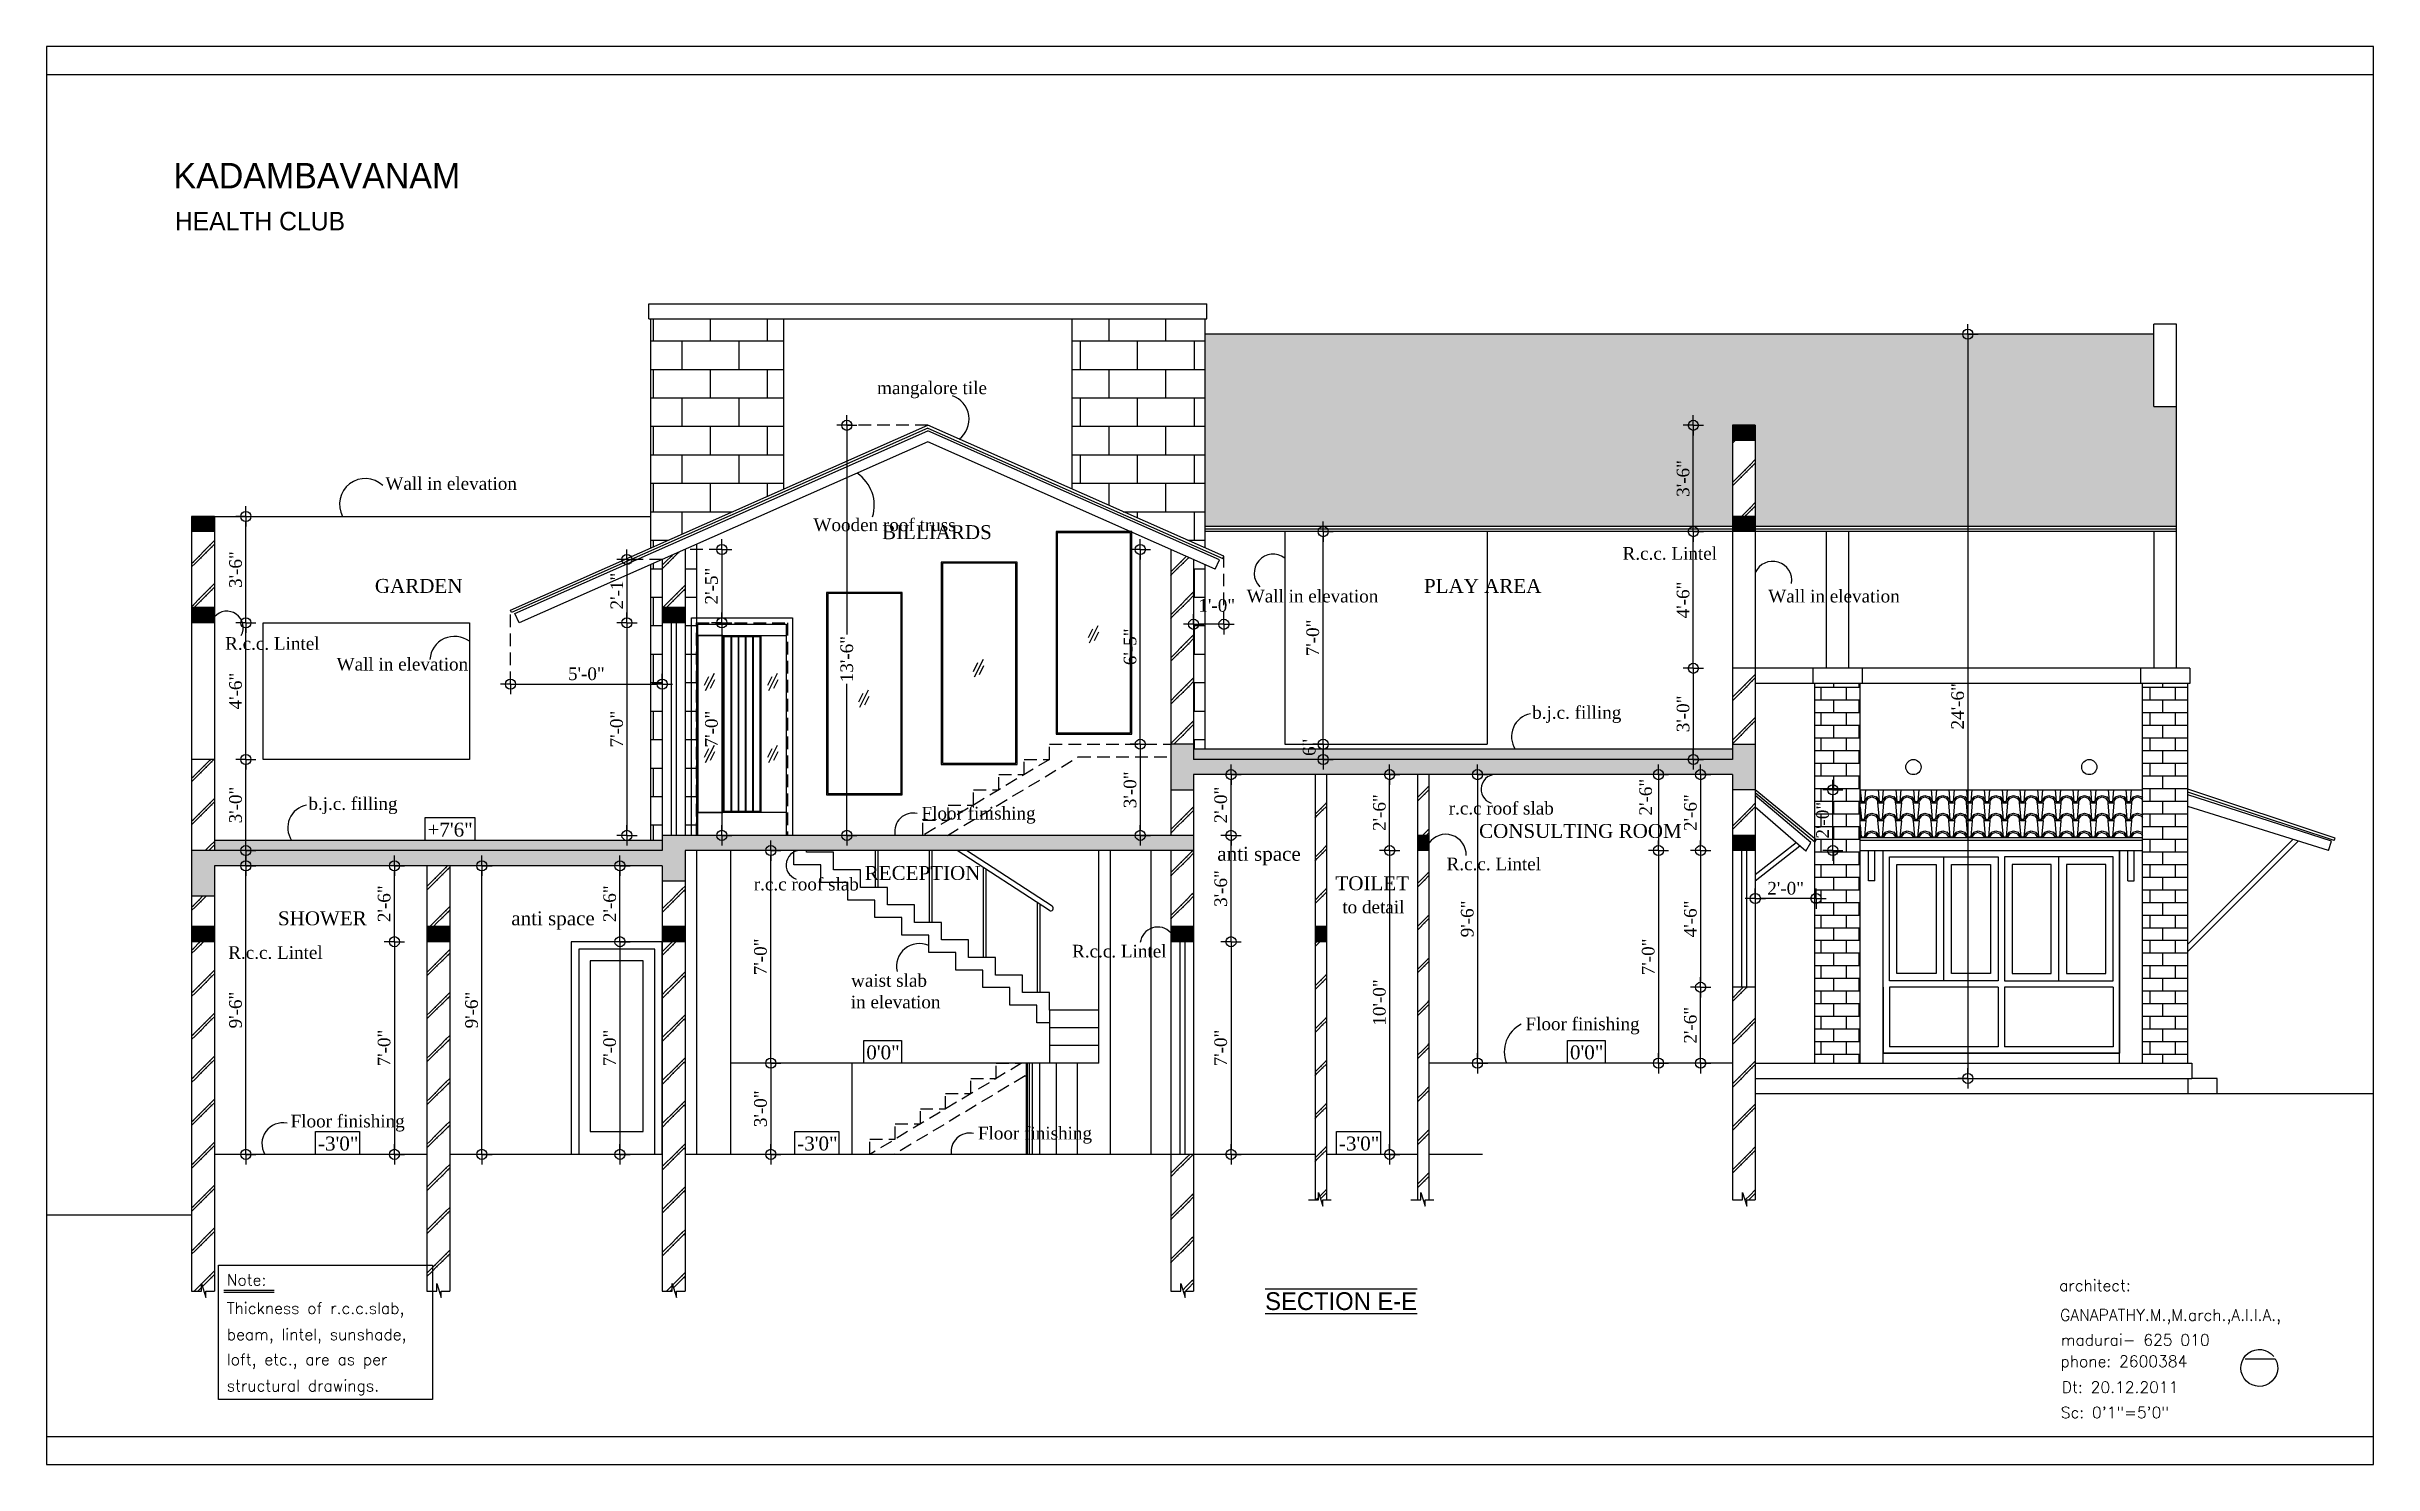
# Model space of a CAD drawing. Extents: x 7848 to 13228, y -2245 to 213.
# Drawn here: x 12309 to 13228, y -432 to 128 of the extents above; entities that cross this region are included whole.
import ezdxf
from ezdxf.enums import TextEntityAlignment as Align

# ---------------------------------------------------------------- set-up
doc = ezdxf.new("R2010")
doc.units = 0
doc.header["$LTSCALE"] = 20
doc.header["$MEASUREMENT"] = 0
doc.header["$PDMODE"] = 34
doc.header["$PDSIZE"] = 5
doc.linetypes.add('HIDDEN', pattern=[0.375, 0.25, -0.125])
doc.layers.get('0').update_dxf_attribs({"linetype": 'CONTINUOUS'})
doc.layers.get('Defpoints').update_dxf_attribs({"linetype": 'CONTINUOUS'})
for name, color, linetype in [('border', 230, 'CONTINUOUS'), ('BORTEXT', 2, 'CONTINUOUS'), ('DETTEXT', 7, 'CONTINUOUS'), ('DIMLINE', 254, 'CONTINUOUS'), ('DOOR', 1, 'CONTINUOUS'), ('Glass', 130, 'CONTINUOUS'), ('handrail', 1, 'CONTINUOUS'), ('HATCH', 252, 'CONTINUOUS'), ('SHUTTER', 7, 'CONTINUOUS'), ('Stone', 8, 'CONTINUOUS'), ('text', 2, 'CONTINUOUS'), ('TILE', 22, 'CONTINUOUS'), ('wall', 13, 'CONTINUOUS'), ('window', 4, 'CONTINUOUS'), ('window sill', 5, 'CONTINUOUS'), ('WOOD', 7, 'CONTINUOUS')]:
    doc.layers.add(name, color=color, linetype=linetype)
doc.layers.add('correct', color=230, linetype='CONTINUOUS', plot=False)
doc.styles.add('A', font='romans.shx')
doc.styles.add('style3', font='times_1.ttf')
doc.styles.add('style4', font='boos1_0.ttf')
doc.styles.add('style5', font='times_1.ttf')
doc.dimstyles.new('arch61', dxfattribs={"dimscale": 0, "dimtxt": 5, "dimasz": 2, "dimexe": 0.18, "dimexo": 0.0625, "dimgap": 1.5, "dimtad": 1, "dimzin": 3, "dimdsep": 46, "dimlunit": 4, "dimtxsty": 'style3', "dimblk": 'BLK', "dimcen": 0, "dimse1": 1, "dimse2": 1, "dimclrd": 256, "dimclrt": 3, "dimazin": 0, "dimtfac": 1, "dimtix": 1, "dimtmove": 2, "dimatfit": 3, "dimldrblk": 'NONE', "dimfxl": 0.18, "dimtolj": 1, "dimtzin": 0, "dimlwd": -1, "dimarcsym": 0})
pattern_1 = [(45, (72.228, 1035.557), (-8.485281, 8.485281), [3, 0]), (45, (71.521, 1036.264), (-8.485281, 8.485281), [3, 0])]
pattern_2 = [(0, (72.228, 1035.557), (0, 11.25), []), (90, (72.228, 1035.557), (-22.5, 1e-15), [11.25, -11.25]), (90, (83.478, 1035.557), (-22.5, 1e-15), [-11.25, 11.25])]
pattern_3 = [(50, (72.2285, 1035.5566), (7.1726018, -0.6275213), [0.75, -8.25]), (355, (72.2285, 1035.5566), (-1.3875133, 7.5219213), [0.6, -6.6]), (100.4514, (72.826, 1035.504), (5.785094, 6.8943954), [0.637402, -7.011421]), (46.1842, (72.2285, 1037.557), (10.6724105, -1.65519), [1.125, -12.375]), (96.6356, (73.118, 1037.419), (9.346627, 9.741179), [0.956103, -10.51713]), (351.1842, (72.228, 1037.557), (9.346619, 9.741186), [0.9, -9.9]), (21, (73.2285, 1037.0566), (5.9690705, -4.026189), [0.75, -8.25]), (326, (73.2285, 1037.0566), (2.4331533, 7.2515005), [0.6, -6.6]), (71.4514, (73.726, 1036.721), (8.4022263, 3.225305), [0.637402, -7.011421]), (37.5, (72.2285, 1035.5566), (0.12159855, 3.32893854), [0, -6.52, 0, -6.7, 0, -6.625]), (7.5, (72.2285, 1035.5566), (2.6306954, 3.9441171), [0, -3.82, 0, -6.37, 0, -2.525]), (327.5, (69.9985, 1035.5566), (5.33822436, -0.2255487), [0, -2.5, 0, -7.8, 0, -10.35]), (317.5, (68.9985, 1035.5566), (5.8318617, 1.0010498), [0, -3.25, 0, -5.18, 0, -7.35])]

msp = doc.modelspace()

# ---------------------------------------------------------------- texts
at = {"layer": 'BORTEXT', "style": 'style4'}
msp.add_text('KADAMBAVANAM', height=10.03469, dxfattribs=at).set_placement((12358.727, 72.085))
at = {"layer": 'BORTEXT', "color": 7, "style": 'style4'}
msp.add_text('HEALTH CLUB', height=7.29796, dxfattribs=at).set_placement((12359.268, 55.481))
at = {"layer": 'BORTEXT', "color": 2, "style": 'style4'}
msp.add_text('%%U%%OSECTION E-E', height=7.02428, dxfattribs=at).set_placement((12790.192, -371.039))
at = {"layer": 'DETTEXT', "style": 'style5'}
for s, p in [('mangalore tile', (12636.817, -9.234)), ('Wall in elevation', (12442.454, -47.031)), ('Wooden roof truss', (12611.656, -63.349)), ('Wall in elevation', (12782.911, -91.516)), ('Wall in elevation', (12989.003, -91.516)), ('Wall in elevation', (12423.18, -118.402)), ('Floor finishing', (12654.356, -177.271)), ('r.c.c roof slab', (12862.75, -175.295)), ('r.c.c roof slab', (12588.078, -205.295)), ('Floor finishing', (12893.086, -260.492)), ('Floor finishing', (12405.015, -298.899)), ('Floor finishing', (12676.657, -303.671))]:
    msp.add_text(s, height=5, dxfattribs=at).set_placement(p)
for s, p in [('R.c.c. Lintel', (12950.12, -74.644)), ('R.c.c. Lintel', (12397.79, -110.23)), ('R.c.c. Lintel', (12880.562, -197.322)), ('to detail', (12832.955, -214.323)), ('R.c.c. Lintel', (12399.026, -232.313)), ('R.c.c. Lintel', (12732.545, -231.769))]:
    msp.add_text(s, height=5, dxfattribs=at).set_placement(p, align=Align.CENTER)
for s, p in [('b.j.c. filling', (12913.344, -135.614)), ('b.j.c. filling', (12429.663, -171.614)), ('waist slab', (12641.525, -240.715)), ('in elevation', (12644.14, -249.235))]:
    msp.add_text(s, height=5, dxfattribs=at).set_placement(p, align=Align.MIDDLE)
at = {"layer": 'text', "style": 'style5'}
msp.add_text('BILLIARDS', height=5.5, rotation=0.04851, dxfattribs=at).set_placement((12638.756, -66.514))
at = {"layer": 'text'}
for s, height, style, p in [('GARDEN', 5.5, 'style5', (12438.317, -87.734)), ('PLAY AREA', 5.5, 'style5', (12852.968, -87.734)), ('+7\'6"', 5.5, 'style5', (12459.12, -184.011)), ('CONSULTING ROOM', 5.5, 'style5', (12874.745, -184.538)), ('anti space', 5.5, 'style5', (12771.279, -193.565)), ('RECEPTION', 5.5, 'style5', (12631.944, -201.123)), ('TOILET', 5.5, 'style5', (12817.966, -205.184)), ('SHOWER', 5.5, 'style5', (12400.011, -219.048)), ('anti space', 5.5, 'style5', (12492.23, -219.048)), ('0\'0"', 5.5, 'style5', (12632.555, -272.011)), ('0\'0"', 5.5, 'style5', (12910.666, -272.011)), ('-3\'0"', 5.5, 'style5', (12415.856, -308.011)), ('-3\'0"', 5.5, 'style5', (12605.246, -308.011)), ('-3\'0"', 5.5, 'style5', (12819.346, -308.011)), ('Note:', 4.5, 'A', (12379.786, -361.394)), ('Thickness of r.c.c.slab, ', 4.5, 'A', (12379.786, -372.564)), ('architect:', 4.5, 'A', (13103.985, -363.551)), ('GANAPATHY.M.,M.arch.,A.I.I.A.,', 4.5, 'A', (13104.369, -375.264)), ('beam, lintel, sunshade, ', 4.5, 'A', (12379.786, -382.907)), ('madurai- 625 010', 4.5, 'A', (13104.667, -385.095)), ('loft, etc., are as per ', 4.5, 'A', (12379.786, -392.836)), ('phone: 2600384', 4.5, 'A', (13104.539, -393.559)), ('structural drawings.', 4.5, 'A', (12379.786, -403.179))]:
    msp.add_text(s, height=height, dxfattribs=dict(at, style=style)).set_placement(p)
at = {"layer": 'text', "color": 0, "style": 'A'}
for s, p in [('Dt: 20.12.2011', (13105.067, -403.773)), ('Sc: 0\'1"=5\'0"', (13104.651, -413.771))]:
    msp.add_text(s, height=4.5, dxfattribs=at).set_placement(p)

# ---------------------------------------------------------------- blocks, each defined once
blk = doc.blocks.new('BLK')
for q in [(-2, 0), (0, 2), (0, -2), (2, 0)]:
    blk.add_line((0, 0), q)
blk.add_circle((0, 0), 1)
blk = doc.blocks.new('*D450')
at = {"layer": 'Defpoints', "color": 0}
for p in [(12374.91, -153.54), (12387.31, -153.54), (12374.91, -189.54)]:
    blk.add_point(p, dxfattribs=at)
at = {"layer": 'DIMLINE'}
blk.add_line((12387.31, -187.54), (12387.31, -155.54), dxfattribs=at)
at = {"layer": 'DIMLINE', "xscale": 2, "yscale": 2, "zscale": 2}
for p, rotation in [((12387.31, -153.54), 90), ((12387.31, -189.54), 270)]:
    blk.add_blockref('BLK', p, dxfattribs=dict(at, rotation=rotation))
at = {"layer": 'DIMLINE', "color": 3, "insert": (12383.27, -171.54), "char_height": 5, "attachment_point": 5, "rotation": 90, "style": 'style3'}
blk.add_mtext('\\A1;3\'-0"', dxfattribs=at)
blk = doc.blocks.new('_None')
blk = doc.blocks.new('*D451')
at = {"layer": 'Defpoints', "color": 0}
for p in [(12374.91, -99.54), (12387.31, -99.54), (12374.91, -153.54)]:
    blk.add_point(p, dxfattribs=at)
at = {"layer": 'DIMLINE'}
blk.add_line((12387.31, -151.54), (12387.31, -101.54), dxfattribs=at)
at = {"layer": 'DIMLINE', "xscale": 2, "yscale": 2, "zscale": 2}
for p, rotation in [((12387.31, -99.54), 90), ((12387.31, -153.54), 270)]:
    blk.add_blockref('BLK', p, dxfattribs=dict(at, rotation=rotation))
at = {"layer": 'DIMLINE', "color": 3, "insert": (12383.27, -126.54), "char_height": 5, "attachment_point": 5, "rotation": 90, "style": 'style3'}
blk.add_mtext('\\A1;4\'-6"', dxfattribs=at)
blk = doc.blocks.new('*D452')
at = {"layer": 'Defpoints', "color": 0}
for p in [(12374.91, -57.54), (12387.31, -57.54), (12374.91, -99.54)]:
    blk.add_point(p, dxfattribs=at)
at = {"layer": 'DIMLINE'}
blk.add_line((12387.31, -97.54), (12387.31, -59.54), dxfattribs=at)
at = {"layer": 'DIMLINE', "xscale": 2, "yscale": 2, "zscale": 2}
for p, rotation in [((12387.31, -57.54), 90), ((12387.31, -99.54), 270)]:
    blk.add_blockref('BLK', p, dxfattribs=dict(at, rotation=rotation))
at = {"layer": 'DIMLINE', "color": 3, "insert": (12383.27, -78.54), "char_height": 5, "attachment_point": 5, "rotation": 90, "style": 'style3'}
blk.add_mtext('\\A1;3\'-6"', dxfattribs=at)
blk = doc.blocks.new('*D472')
at = {"layer": 'Defpoints', "color": 0}
for p in [(12458.91, -225.54), (12446.04, -309.54), (12458.91, -309.54)]:
    blk.add_point(p, dxfattribs=at)
at = {"layer": 'DIMLINE'}
blk.add_line((12446.04, -227.54), (12446.04, -307.54), dxfattribs=at)
at = {"layer": 'DIMLINE', "xscale": 2, "yscale": 2, "zscale": 2}
for p, rotation in [((12446.04, -225.54), 90), ((12446.04, -309.54), 270)]:
    blk.add_blockref('BLK', p, dxfattribs=dict(at, rotation=rotation))
at = {"layer": 'DIMLINE', "color": 3, "insert": (12441.99, -267.54), "char_height": 5, "attachment_point": 5, "rotation": 90, "style": 'style3'}
blk.add_mtext('\\A1;7\'-0"', dxfattribs=at)
blk = doc.blocks.new('*D473')
at = {"layer": 'Defpoints', "color": 0}
for p in [(12446.04, -195.54), (12458.91, -195.54), (12458.91, -225.54)]:
    blk.add_point(p, dxfattribs=at)
at = {"layer": 'DIMLINE'}
blk.add_line((12446.04, -223.54), (12446.04, -197.54), dxfattribs=at)
at = {"layer": 'DIMLINE', "xscale": 2, "yscale": 2, "zscale": 2}
for p, rotation in [((12446.04, -195.54), 90), ((12446.04, -225.54), 270)]:
    blk.add_blockref('BLK', p, dxfattribs=dict(at, rotation=rotation))
at = {"layer": 'DIMLINE', "color": 3, "insert": (12442, -210.54), "char_height": 5, "attachment_point": 5, "rotation": 90, "style": 'style3'}
blk.add_mtext('\\A1;2\'-6"', dxfattribs=at)
blk = doc.blocks.new('*D474')
at = {"layer": 'Defpoints', "color": 0}
for p in [(12479.05, -195.54), (12480.61, -195.54), (12479.05, -309.54)]:
    blk.add_point(p, dxfattribs=at)
at = {"layer": 'DIMLINE'}
blk.add_line((12480.61, -307.54), (12480.61, -197.54), dxfattribs=at)
at = {"layer": 'DIMLINE', "xscale": 2, "yscale": 2, "zscale": 2}
for p, rotation in [((12480.61, -195.54), 90), ((12480.61, -309.54), 270)]:
    blk.add_blockref('BLK', p, dxfattribs=dict(at, rotation=rotation))
at = {"layer": 'DIMLINE', "color": 3, "insert": (12476.56, -252.54), "char_height": 5, "attachment_point": 5, "rotation": 90, "style": 'style3'}
blk.add_mtext('\\A1;9\'-6"', dxfattribs=at)
blk = doc.blocks.new('*D475')
at = {"layer": 'Defpoints', "color": 0}
for p in [(12515.91, -225.54), (12515.91, -309.54), (12535.19, -309.54)]:
    blk.add_point(p, dxfattribs=at)
at = {"layer": 'DIMLINE'}
blk.add_line((12535.19, -227.54), (12535.19, -307.54), dxfattribs=at)
at = {"layer": 'DIMLINE', "xscale": 2, "yscale": 2, "zscale": 2}
for p, rotation in [((12535.19, -225.54), 90), ((12535.19, -309.54), 270)]:
    blk.add_blockref('BLK', p, dxfattribs=dict(at, rotation=rotation))
at = {"layer": 'DIMLINE', "color": 3, "insert": (12531.14, -267.54), "char_height": 5, "attachment_point": 5, "rotation": 90, "style": 'style3'}
blk.add_mtext('\\A1;7\'-0"', dxfattribs=at)
blk = doc.blocks.new('*D476')
at = {"layer": 'Defpoints', "color": 0}
for p in [(12535.19, -195.54), (12548.91, -195.54), (12548.91, -225.54)]:
    blk.add_point(p, dxfattribs=at)
at = {"layer": 'DIMLINE'}
blk.add_line((12535.19, -223.54), (12535.19, -197.54), dxfattribs=at)
at = {"layer": 'DIMLINE', "xscale": 2, "yscale": 2, "zscale": 2}
for p, rotation in [((12535.19, -195.54), 90), ((12535.19, -225.54), 270)]:
    blk.add_blockref('BLK', p, dxfattribs=dict(at, rotation=rotation))
at = {"layer": 'DIMLINE', "color": 3, "insert": (12531.15, -210.54), "char_height": 5, "attachment_point": 5, "rotation": 90, "style": 'style3'}
blk.add_mtext('\\A1;2\'-6"', dxfattribs=at)
blk = doc.blocks.new('*D477')
at = {"layer": 'Defpoints', "color": 0}
for p in [(12374.91, -195.54), (12387.31, -195.54), (12374.91, -309.54)]:
    blk.add_point(p, dxfattribs=at)
at = {"layer": 'DIMLINE'}
blk.add_line((12387.31, -307.54), (12387.31, -197.54), dxfattribs=at)
at = {"layer": 'DIMLINE', "xscale": 2, "yscale": 2, "zscale": 2}
for p, rotation in [((12387.31, -195.54), 90), ((12387.31, -309.54), 270)]:
    blk.add_blockref('BLK', p, dxfattribs=dict(at, rotation=rotation))
at = {"layer": 'DIMLINE', "color": 3, "insert": (12383.26, -252.54), "char_height": 5, "attachment_point": 5, "rotation": 90, "style": 'style3'}
blk.add_mtext('\\A1;9\'-6"', dxfattribs=at)
blk = doc.blocks.new('*D478')
at = {"layer": 'Defpoints', "color": 0}
for p in [(12551.91, -99.54), (12537.94, -183.54), (12551.91, -183.54)]:
    blk.add_point(p, dxfattribs=at)
at = {"layer": 'DIMLINE'}
blk.add_line((12537.94, -101.54), (12537.94, -181.54), dxfattribs=at)
at = {"layer": 'DIMLINE', "xscale": 2, "yscale": 2, "zscale": 2}
for p, rotation in [((12537.94, -99.54), 90), ((12537.94, -183.54), 270)]:
    blk.add_blockref('BLK', p, dxfattribs=dict(at, rotation=rotation))
at = {"layer": 'DIMLINE', "color": 3, "insert": (12533.89, -141.54), "char_height": 5, "attachment_point": 5, "rotation": 90, "style": 'style3'}
blk.add_mtext('\\A1;7\'-0"', dxfattribs=at)
blk = doc.blocks.new('*D479')
at = {"layer": 'Defpoints', "color": 0}
for p in [(12773.91, -73.29), (12761.91, -74.55), (12761.91, -100.15)]:
    blk.add_point(p, dxfattribs=at)
at = {"layer": 'DIMLINE'}
blk.add_line((12771.91, -100.15), (12763.91, -100.15), dxfattribs=at)
at = {"layer": 'DIMLINE', "xscale": 2, "yscale": 2, "zscale": 2, "rotation": 180}
blk.add_blockref('BLK', (12761.91, -100.15), dxfattribs=at)
at = {"layer": 'DIMLINE', "xscale": 2, "yscale": 2, "zscale": 2}
blk.add_blockref('BLK', (12773.91, -100.15), dxfattribs=at)
at = {"layer": 'DIMLINE', "color": 3, "insert": (12771.06, -92.71), "char_height": 5, "attachment_point": 5, "style": 'style3'}
blk.add_mtext('\\A1;1\'-0"', dxfattribs=at)
blk = doc.blocks.new('*D480')
at = {"layer": 'Defpoints', "color": 0}
for p in [(12491.91, -94.52), (12551.91, -98.15), (12551.91, -123.78)]:
    blk.add_point(p, dxfattribs=at)
at = {"layer": 'DIMLINE'}
blk.add_line((12493.91, -123.78), (12549.91, -123.78), dxfattribs=at)
at = {"layer": 'DIMLINE', "xscale": 2, "yscale": 2, "zscale": 2, "rotation": 180}
blk.add_blockref('BLK', (12491.91, -123.78), dxfattribs=at)
at = {"layer": 'DIMLINE', "xscale": 2, "yscale": 2, "zscale": 2}
blk.add_blockref('BLK', (12551.91, -123.78), dxfattribs=at)
at = {"layer": 'DIMLINE', "color": 3, "insert": (12521.91, -119.73), "char_height": 5, "attachment_point": 5, "style": 'style3'}
blk.add_mtext('\\A1;5\'-0"', dxfattribs=at)
blk = doc.blocks.new('*D481')
at = {"layer": 'Defpoints', "color": 0}
for p in [(12560.91, -99.54), (12560.91, -183.54), (12575.42, -183.54)]:
    blk.add_point(p, dxfattribs=at)
at = {"layer": 'DIMLINE'}
blk.add_line((12575.42, -101.54), (12575.42, -181.54), dxfattribs=at)
at = {"layer": 'DIMLINE', "xscale": 2, "yscale": 2, "zscale": 2}
for p, rotation in [((12575.42, -99.54), 90), ((12575.42, -183.54), 270)]:
    blk.add_blockref('BLK', p, dxfattribs=dict(at, rotation=rotation))
at = {"layer": 'DIMLINE', "color": 3, "insert": (12571.37, -141.54), "char_height": 5, "attachment_point": 5, "rotation": 90, "style": 'style3'}
blk.add_mtext('\\A1;7\'-0"', dxfattribs=at)
blk = doc.blocks.new('*D482')
at = {"layer": 'Defpoints', "color": 0}
for p in [(12560.91, -70.57), (12560.91, -99.54), (12575.42, -99.54)]:
    blk.add_point(p, dxfattribs=at)
at = {"layer": 'DIMLINE'}
blk.add_line((12575.42, -72.57), (12575.42, -97.54), dxfattribs=at)
at = {"layer": 'DIMLINE', "xscale": 2, "yscale": 2, "zscale": 2}
for p, rotation in [((12575.42, -70.57), 90), ((12575.42, -99.54), 270)]:
    blk.add_blockref('BLK', p, dxfattribs=dict(at, rotation=rotation))
at = {"layer": 'DIMLINE', "color": 3, "insert": (12571.38, -85.05), "char_height": 5, "attachment_point": 5, "rotation": 90, "style": 'style3'}
blk.add_mtext('\\A1;2\'-5"', dxfattribs=at)
blk = doc.blocks.new('*D483')
at = {"layer": 'Defpoints', "color": 0}
for p in [(12656.91, -21.54), (12624.85, -183.54), (12650.26, -183.54)]:
    blk.add_point(p, dxfattribs=at)
at = {"layer": 'DIMLINE'}
for p, q in [((12624.85, -23.54), (12624.85, -104.15)), ((12624.85, -181.54), (12624.85, -123.67))]:
    blk.add_line(p, q, dxfattribs=at)
at = {"layer": 'DIMLINE', "xscale": 2, "yscale": 2, "zscale": 2}
for p, rotation in [((12624.85, -21.54), 90), ((12624.85, -183.54), 270)]:
    blk.add_blockref('BLK', p, dxfattribs=dict(at, rotation=rotation))
at = {"layer": 'DIMLINE', "color": 3, "insert": (12624.85, -113.91), "char_height": 5, "attachment_point": 5, "rotation": 90, "style": 'style3'}
blk.add_mtext('\\A1;13\'-6"', dxfattribs=at)
blk = doc.blocks.new('*D484')
at = {"layer": 'Defpoints', "color": 0}
for p in [(12551.91, -74.55), (12537.94, -99.54), (12551.91, -99.54)]:
    blk.add_point(p, dxfattribs=at)
at = {"layer": 'DIMLINE'}
blk.add_line((12537.94, -76.55), (12537.94, -97.54), dxfattribs=at)
at = {"layer": 'DIMLINE', "xscale": 2, "yscale": 2, "zscale": 2}
for p, rotation in [((12537.94, -74.55), 90), ((12537.94, -99.54), 270)]:
    blk.add_blockref('BLK', p, dxfattribs=dict(at, rotation=rotation))
at = {"layer": 'DIMLINE', "color": 3, "insert": (12533.94, -87.04), "char_height": 5, "attachment_point": 5, "rotation": 90, "style": 'style3'}
blk.add_mtext('\\A1;2\'-1"', dxfattribs=at)
blk = doc.blocks.new('*D485')
at = {"layer": 'Defpoints', "color": 0}
for p in [(12797.91, -63.54), (12813.09, -63.54), (12797.91, -147.54)]:
    blk.add_point(p, dxfattribs=at)
at = {"layer": 'DIMLINE'}
blk.add_line((12813.09, -145.54), (12813.09, -65.54), dxfattribs=at)
at = {"layer": 'DIMLINE', "xscale": 2, "yscale": 2, "zscale": 2}
for p, rotation in [((12813.09, -63.54), 90), ((12813.09, -147.54), 270)]:
    blk.add_blockref('BLK', p, dxfattribs=dict(at, rotation=rotation))
at = {"layer": 'DIMLINE', "color": 3, "insert": (12809.04, -105.54), "char_height": 5, "attachment_point": 5, "rotation": 90, "style": 'style3'}
blk.add_mtext('\\A1;7\'-0"', dxfattribs=at)
blk = doc.blocks.new('*D486')
at = {"layer": 'Defpoints', "color": 0}
for p in [(12813.09, -153.54), (12822.61, -147.54), (12822.61, -153.54)]:
    blk.add_point(p, dxfattribs=at)
at = {"layer": 'DIMLINE'}
for p, q in [((12813.09, -145.54), (12813.09, -143.54)), ((12813.09, -147.54), (12813.09, -153.54)), ((12813.09, -155.54), (12813.09, -157.54))]:
    blk.add_line(p, q, dxfattribs=at)
at = {"layer": 'DIMLINE', "xscale": 2, "yscale": 2, "zscale": 2}
for p, rotation in [((12813.09, -147.54), 270), ((12813.09, -153.54), 90)]:
    blk.add_blockref('BLK', p, dxfattribs=dict(at, rotation=rotation))
at = {"layer": 'DIMLINE', "color": 3, "insert": (12807.61, -148.74), "char_height": 5, "attachment_point": 5, "rotation": 90, "style": 'style3'}
blk.add_mtext('\\A1;6"', dxfattribs=at)
blk = doc.blocks.new('*D487')
at = {"layer": 'Defpoints', "color": 0}
for p in [(12974.91, -117.54), (12959.42, -153.54), (12974.91, -153.54)]:
    blk.add_point(p, dxfattribs=at)
at = {"layer": 'DIMLINE'}
blk.add_line((12959.42, -119.54), (12959.42, -151.54), dxfattribs=at)
at = {"layer": 'DIMLINE', "xscale": 2, "yscale": 2, "zscale": 2}
for p, rotation in [((12959.42, -117.54), 90), ((12959.42, -153.54), 270)]:
    blk.add_blockref('BLK', p, dxfattribs=dict(at, rotation=rotation))
at = {"layer": 'DIMLINE', "color": 3, "insert": (12955.38, -135.54), "char_height": 5, "attachment_point": 5, "rotation": 90, "style": 'style3'}
blk.add_mtext('\\A1;3\'-0"', dxfattribs=at)
blk = doc.blocks.new('*D488')
at = {"layer": 'Defpoints', "color": 0}
for p in [(12959.42, -63.54), (12974.91, -63.54), (12974.91, -117.54)]:
    blk.add_point(p, dxfattribs=at)
at = {"layer": 'DIMLINE'}
blk.add_line((12959.42, -115.54), (12959.42, -65.54), dxfattribs=at)
at = {"layer": 'DIMLINE', "xscale": 2, "yscale": 2, "zscale": 2}
for p, rotation in [((12959.42, -63.54), 90), ((12959.42, -117.54), 270)]:
    blk.add_blockref('BLK', p, dxfattribs=dict(at, rotation=rotation))
at = {"layer": 'DIMLINE', "color": 3, "insert": (12955.38, -90.54), "char_height": 5, "attachment_point": 5, "rotation": 90, "style": 'style3'}
blk.add_mtext('\\A1;4\'-6"', dxfattribs=at)
blk = doc.blocks.new('*D489')
at = {"layer": 'Defpoints', "color": 0}
for p in [(12959.42, -21.54), (12974.91, -21.54), (12974.91, -63.54)]:
    blk.add_point(p, dxfattribs=at)
at = {"layer": 'DIMLINE'}
blk.add_line((12959.42, -61.54), (12959.42, -23.54), dxfattribs=at)
at = {"layer": 'DIMLINE', "xscale": 2, "yscale": 2, "zscale": 2}
for p, rotation in [((12959.42, -21.54), 90), ((12959.42, -63.54), 270)]:
    blk.add_blockref('BLK', p, dxfattribs=dict(at, rotation=rotation))
at = {"layer": 'DIMLINE', "color": 3, "insert": (12955.38, -42.54), "char_height": 5, "attachment_point": 5, "rotation": 90, "style": 'style3'}
blk.add_mtext('\\A1;3\'-6"', dxfattribs=at)
blk = doc.blocks.new('*D490')
at = {"layer": 'Defpoints', "color": 0}
for p in [(12962.31, -243.54), (12974.91, -243.54), (12974.91, -273.54)]:
    blk.add_point(p, dxfattribs=at)
at = {"layer": 'DIMLINE'}
blk.add_line((12962.31, -271.54), (12962.31, -245.54), dxfattribs=at)
at = {"layer": 'DIMLINE', "xscale": 2, "yscale": 2, "zscale": 2}
for p, rotation in [((12962.31, -243.54), 90), ((12962.31, -273.54), 270)]:
    blk.add_blockref('BLK', p, dxfattribs=dict(at, rotation=rotation))
at = {"layer": 'DIMLINE', "color": 3, "insert": (12958.27, -258.54), "char_height": 5, "attachment_point": 5, "rotation": 90, "style": 'style3'}
blk.add_mtext('\\A1;2\'-6"', dxfattribs=at)
blk = doc.blocks.new('*D491')
at = {"layer": 'Defpoints', "color": 0}
for p in [(12978.41, -189.54), (12962.31, -243.54), (12978.41, -243.54)]:
    blk.add_point(p, dxfattribs=at)
at = {"layer": 'DIMLINE'}
blk.add_line((12962.31, -191.54), (12962.31, -241.54), dxfattribs=at)
at = {"layer": 'DIMLINE', "xscale": 2, "yscale": 2, "zscale": 2}
for p, rotation in [((12962.31, -189.54), 90), ((12962.31, -243.54), 270)]:
    blk.add_blockref('BLK', p, dxfattribs=dict(at, rotation=rotation))
at = {"layer": 'DIMLINE', "color": 3, "insert": (12958.27, -216.54), "char_height": 5, "attachment_point": 5, "rotation": 90, "style": 'style3'}
blk.add_mtext('\\A1;4\'-6"', dxfattribs=at)
blk = doc.blocks.new('*D492')
at = {"layer": 'Defpoints', "color": 0}
for p in [(12974.91, -159.54), (12962.31, -189.54), (12974.91, -189.54)]:
    blk.add_point(p, dxfattribs=at)
at = {"layer": 'DIMLINE'}
blk.add_line((12962.31, -161.54), (12962.31, -187.54), dxfattribs=at)
at = {"layer": 'DIMLINE', "xscale": 2, "yscale": 2, "zscale": 2}
for p, rotation in [((12962.31, -159.54), 90), ((12962.31, -189.54), 270)]:
    blk.add_blockref('BLK', p, dxfattribs=dict(at, rotation=rotation))
at = {"layer": 'DIMLINE', "color": 3, "insert": (12958.27, -174.54), "char_height": 5, "attachment_point": 5, "rotation": 90, "style": 'style3'}
blk.add_mtext('\\A1;2\'-6"', dxfattribs=at)
blk = doc.blocks.new('*D493')
at = {"layer": 'Defpoints', "color": 0}
for p in [(12900.01, -159.54), (12874.14, -273.54), (12900.01, -273.54)]:
    blk.add_point(p, dxfattribs=at)
at = {"layer": 'DIMLINE'}
blk.add_line((12874.14, -161.54), (12874.14, -271.54), dxfattribs=at)
at = {"layer": 'DIMLINE', "xscale": 2, "yscale": 2, "zscale": 2}
for p, rotation in [((12874.14, -159.54), 90), ((12874.14, -273.54), 270)]:
    blk.add_blockref('BLK', p, dxfattribs=dict(at, rotation=rotation))
at = {"layer": 'DIMLINE', "color": 3, "insert": (12870.09, -216.54), "char_height": 5, "attachment_point": 5, "rotation": 90, "style": 'style3'}
blk.add_mtext('\\A1;9\'-6"', dxfattribs=at)
blk = doc.blocks.new('*D494')
at = {"layer": 'Defpoints', "color": 0}
for p in [(12974.91, -189.54), (12945.66, -273.54), (12974.91, -273.54)]:
    blk.add_point(p, dxfattribs=at)
at = {"layer": 'DIMLINE'}
blk.add_line((12945.66, -191.54), (12945.66, -271.54), dxfattribs=at)
at = {"layer": 'DIMLINE', "xscale": 2, "yscale": 2, "zscale": 2}
for p, rotation in [((12945.66, -189.54), 90), ((12945.66, -273.54), 270)]:
    blk.add_blockref('BLK', p, dxfattribs=dict(at, rotation=rotation))
at = {"layer": 'DIMLINE', "color": 3, "insert": (12941.61, -231.54), "char_height": 5, "attachment_point": 5, "rotation": 90, "style": 'style3'}
blk.add_mtext('\\A1;7\'-0"', dxfattribs=at)
blk = doc.blocks.new('*D495')
at = {"layer": 'Defpoints', "color": 0}
for p in [(12974.91, -159.54), (12945.66, -189.54), (12974.91, -189.54)]:
    blk.add_point(p, dxfattribs=at)
at = {"layer": 'DIMLINE'}
blk.add_line((12945.66, -161.54), (12945.66, -187.54), dxfattribs=at)
at = {"layer": 'DIMLINE', "xscale": 2, "yscale": 2, "zscale": 2}
for p, rotation in [((12945.66, -159.54), 90), ((12945.66, -189.54), 270)]:
    blk.add_blockref('BLK', p, dxfattribs=dict(at, rotation=rotation))
at = {"layer": 'DIMLINE', "color": 3, "insert": (12940.61, -168.44), "char_height": 5, "attachment_point": 5, "rotation": 90, "style": 'style3'}
blk.add_mtext('\\A1;2\'-6"', dxfattribs=at)
blk = doc.blocks.new('*D496')
at = {"layer": 'Defpoints', "color": 0}
for p in [(12850.41, -189.54), (12839.4, -309.54), (12850.41, -309.54)]:
    blk.add_point(p, dxfattribs=at)
at = {"layer": 'DIMLINE'}
blk.add_line((12839.4, -191.54), (12839.4, -307.54), dxfattribs=at)
at = {"layer": 'DIMLINE', "xscale": 2, "yscale": 2, "zscale": 2}
for p, rotation in [((12839.4, -189.54), 90), ((12839.4, -309.54), 270)]:
    blk.add_blockref('BLK', p, dxfattribs=dict(at, rotation=rotation))
at = {"layer": 'DIMLINE', "color": 3, "insert": (12835.35, -249.54), "char_height": 5, "attachment_point": 5, "rotation": 90, "style": 'style3'}
blk.add_mtext('\\A1;10\'-0"', dxfattribs=at)
blk = doc.blocks.new('*D497')
at = {"layer": 'Defpoints', "color": 0}
for p in [(12839.4, -159.54), (12850.41, -159.54), (12850.41, -189.54)]:
    blk.add_point(p, dxfattribs=at)
at = {"layer": 'DIMLINE'}
blk.add_line((12839.4, -187.54), (12839.4, -161.54), dxfattribs=at)
at = {"layer": 'DIMLINE', "xscale": 2, "yscale": 2, "zscale": 2}
for p, rotation in [((12839.4, -159.54), 90), ((12839.4, -189.54), 270)]:
    blk.add_blockref('BLK', p, dxfattribs=dict(at, rotation=rotation))
at = {"layer": 'DIMLINE', "color": 3, "insert": (12835.35, -174.54), "char_height": 5, "attachment_point": 5, "rotation": 90, "style": 'style3'}
blk.add_mtext('\\A1;2\'-6"', dxfattribs=at)
blk = doc.blocks.new('*D498')
at = {"layer": 'Defpoints', "color": 0}
for p in [(12599.35, -273.54), (12594.79, -309.54), (12599.35, -309.54)]:
    blk.add_point(p, dxfattribs=at)
at = {"layer": 'DIMLINE'}
blk.add_line((12594.79, -275.54), (12594.79, -307.54), dxfattribs=at)
at = {"layer": 'DIMLINE', "xscale": 2, "yscale": 2, "zscale": 2}
for p, rotation in [((12594.79, -273.54), 90), ((12594.79, -309.54), 270)]:
    blk.add_blockref('BLK', p, dxfattribs=dict(at, rotation=rotation))
at = {"layer": 'DIMLINE', "color": 3, "insert": (12590.75, -291.54), "char_height": 5, "attachment_point": 5, "rotation": 90, "style": 'style3'}
blk.add_mtext('\\A1;3\'-0"', dxfattribs=at)
blk = doc.blocks.new('*D499')
at = {"layer": 'Defpoints', "color": 0}
for p in [(12594.79, -189.54), (12600.39, -189.54), (12605.65, -273.54)]:
    blk.add_point(p, dxfattribs=at)
at = {"layer": 'DIMLINE'}
blk.add_line((12594.79, -271.54), (12594.79, -191.54), dxfattribs=at)
at = {"layer": 'DIMLINE', "xscale": 2, "yscale": 2, "zscale": 2}
for p, rotation in [((12594.79, -189.54), 90), ((12594.79, -273.54), 270)]:
    blk.add_blockref('BLK', p, dxfattribs=dict(at, rotation=rotation))
at = {"layer": 'DIMLINE', "color": 3, "insert": (12590.74, -231.54), "char_height": 5, "attachment_point": 5, "rotation": 90, "style": 'style3'}
blk.add_mtext('\\A1;7\'-0"', dxfattribs=at)
blk = doc.blocks.new('*D500')
at = {"layer": 'Defpoints', "color": 0}
for p in [(12761.91, -225.54), (12761.91, -309.54), (12776.7, -309.54)]:
    blk.add_point(p, dxfattribs=at)
at = {"layer": 'DIMLINE'}
blk.add_line((12776.7, -227.54), (12776.7, -307.54), dxfattribs=at)
at = {"layer": 'DIMLINE', "xscale": 2, "yscale": 2, "zscale": 2}
for p, rotation in [((12776.7, -225.54), 90), ((12776.7, -309.54), 270)]:
    blk.add_blockref('BLK', p, dxfattribs=dict(at, rotation=rotation))
at = {"layer": 'DIMLINE', "color": 3, "insert": (12772.65, -267.54), "char_height": 5, "attachment_point": 5, "rotation": 90, "style": 'style3'}
blk.add_mtext('\\A1;7\'-0"', dxfattribs=at)
blk = doc.blocks.new('*D501')
at = {"layer": 'Defpoints', "color": 0}
for p in [(12762, -183.54), (12776.7, -183.54), (12762, -225.54)]:
    blk.add_point(p, dxfattribs=at)
at = {"layer": 'DIMLINE'}
blk.add_line((12776.7, -223.54), (12776.7, -185.54), dxfattribs=at)
at = {"layer": 'DIMLINE', "xscale": 2, "yscale": 2, "zscale": 2}
for p, rotation in [((12776.7, -183.54), 90), ((12776.7, -225.54), 270)]:
    blk.add_blockref('BLK', p, dxfattribs=dict(at, rotation=rotation))
at = {"layer": 'DIMLINE', "color": 3, "insert": (12772.66, -204.54), "char_height": 5, "attachment_point": 5, "rotation": 90, "style": 'style3'}
blk.add_mtext('\\A1;3\'-6"', dxfattribs=at)
blk = doc.blocks.new('*D502')
at = {"layer": 'Defpoints', "color": 0}
for p in [(12762, -159.54), (12776.7, -159.54), (12762, -183.54)]:
    blk.add_point(p, dxfattribs=at)
at = {"layer": 'DIMLINE'}
blk.add_line((12776.7, -181.54), (12776.7, -161.54), dxfattribs=at)
at = {"layer": 'DIMLINE', "xscale": 2, "yscale": 2, "zscale": 2}
for p, rotation in [((12776.7, -159.54), 90), ((12776.7, -183.54), 270)]:
    blk.add_blockref('BLK', p, dxfattribs=dict(at, rotation=rotation))
at = {"layer": 'DIMLINE', "color": 3, "insert": (12772.66, -171.54), "char_height": 5, "attachment_point": 5, "rotation": 90, "style": 'style3'}
blk.add_mtext('\\A1;2\'-0"', dxfattribs=at)
blk = doc.blocks.new('*D503')
at = {"layer": 'Defpoints', "color": 0}
for p in [(13060.55, 14.46), (13067.94, -279.54), (13074.59, -279.54)]:
    blk.add_point(p, dxfattribs=at)
at = {"layer": 'DIMLINE'}
blk.add_line((13067.94, 12.46), (13067.94, -277.54), dxfattribs=at)
at = {"layer": 'DIMLINE', "xscale": 2, "yscale": 2, "zscale": 2}
for p, rotation in [((13067.94, 14.46), 90), ((13067.94, -279.54), 270)]:
    blk.add_blockref('BLK', p, dxfattribs=dict(at, rotation=rotation))
at = {"layer": 'DIMLINE', "color": 3, "insert": (13063.9, -132.54), "char_height": 5, "attachment_point": 5, "rotation": 90, "style": 'style3'}
blk.add_mtext('\\A1;24\'-6"', dxfattribs=at)
blk = doc.blocks.new('*D504')
at = {"layer": 'Defpoints', "color": 0}
for p in [(12983.91, -165.54), (13007.91, -185.34), (12983.91, -208.5)]:
    blk.add_point(p, dxfattribs=at)
at = {"layer": 'DIMLINE'}
blk.add_line((13005.91, -208.5), (12985.91, -208.5), dxfattribs=at)
at = {"layer": 'DIMLINE', "xscale": 2, "yscale": 2, "zscale": 2, "rotation": 180}
blk.add_blockref('BLK', (12983.91, -208.5), dxfattribs=at)
at = {"layer": 'DIMLINE', "xscale": 2, "yscale": 2, "zscale": 2}
blk.add_blockref('BLK', (13007.91, -208.5), dxfattribs=at)
at = {"layer": 'DIMLINE', "color": 3, "insert": (12995.91, -204.46), "char_height": 5, "attachment_point": 5, "style": 'style3'}
blk.add_mtext('\\A1;2\'-0"', dxfattribs=at)
blk = doc.blocks.new('*D505')
at = {"layer": 'Defpoints', "color": 0}
for p in [(12983.91, -165.54), (13014.57, -165.54), (12983.91, -189.54)]:
    blk.add_point(p, dxfattribs=at)
at = {"layer": 'DIMLINE'}
blk.add_line((13014.57, -187.54), (13014.57, -167.54), dxfattribs=at)
at = {"layer": 'DIMLINE', "xscale": 2, "yscale": 2, "zscale": 2}
for p, rotation in [((13014.57, -165.54), 90), ((13014.57, -189.54), 270)]:
    blk.add_blockref('BLK', p, dxfattribs=dict(at, rotation=rotation))
at = {"layer": 'DIMLINE', "color": 3, "insert": (13010.53, -177.54), "char_height": 5, "attachment_point": 5, "rotation": 90, "style": 'style3'}
blk.add_mtext('\\A1;2\'-0"', dxfattribs=at)
blk = doc.blocks.new('*D506')
at = {"layer": 'Defpoints', "color": 0}
for p in [(12763.26, -147.54), (12740.85, -183.54), (12763.26, -183.54)]:
    blk.add_point(p, dxfattribs=at)
at = {"layer": 'DIMLINE'}
blk.add_line((12740.85, -149.54), (12740.85, -181.54), dxfattribs=at)
at = {"layer": 'DIMLINE', "xscale": 2, "yscale": 2, "zscale": 2}
for p, rotation in [((12740.85, -147.54), 90), ((12740.85, -183.54), 270)]:
    blk.add_blockref('BLK', p, dxfattribs=dict(at, rotation=rotation))
at = {"layer": 'DIMLINE', "color": 3, "insert": (12736.81, -165.54), "char_height": 5, "attachment_point": 5, "rotation": 90, "style": 'style3'}
blk.add_mtext('\\A1;3\'-0"', dxfattribs=at)
blk = doc.blocks.new('*D507')
at = {"layer": 'Defpoints', "color": 0}
for p in [(12740.85, -70.57), (12752.91, -70.57), (12752.51, -147.54)]:
    blk.add_point(p, dxfattribs=at)
at = {"layer": 'DIMLINE'}
blk.add_line((12740.85, -145.54), (12740.85, -72.57), dxfattribs=at)
at = {"layer": 'DIMLINE', "xscale": 2, "yscale": 2, "zscale": 2}
for p, rotation in [((12740.85, -70.57), 90), ((12740.85, -147.54), 270)]:
    blk.add_blockref('BLK', p, dxfattribs=dict(at, rotation=rotation))
at = {"layer": 'DIMLINE', "color": 3, "insert": (12736.81, -109.05), "char_height": 5, "attachment_point": 5, "rotation": 90, "style": 'style3'}
blk.add_mtext('\\A1;6\'-5"', dxfattribs=at)

# ---------------------------------------------------------------- dimensions: what is measured, and where the dimension line sits
at = {"layer": 'DIMLINE'}
for base, p1, p2, picture, middle in [((13067.941, -279.538), (13060.555, 14.462), (13074.589, -279.538), '*D503', (13063.897, -132.538)), ((12959.421, -21.538), (12974.907, -63.538), (12974.907, -21.538), '*D489', (12955.377, -42.538)), ((12387.311, -57.538), (12374.907, -99.538), (12374.907, -57.538), '*D452', (12383.268, -78.538)), ((12813.086, -63.538), (12797.907, -147.538), (12797.907, -63.538), '*D485', (12809.036, -105.538)), ((12959.421, -63.538), (12974.907, -117.538), (12974.907, -63.538), '*D488', (12955.377, -90.538)), ((12537.943, -99.538), (12551.907, -74.55), (12551.907, -99.538), '*D484', (12533.943, -87.044)), ((12575.422, -99.538), (12560.907, -70.572), (12560.907, -99.538), '*D482', (12571.378, -85.055)), ((12740.852, -70.572), (12752.507, -147.538), (12752.907, -70.572), '*D507', (12736.809, -109.055)), ((12387.311, -99.538), (12374.907, -153.538), (12374.907, -99.538), '*D451', (12383.268, -126.538)), ((12537.943, -183.538), (12551.907, -99.538), (12551.907, -183.538), '*D478', (12533.892, -141.538)), ((12575.422, -183.538), (12560.907, -99.538), (12560.907, -183.538), '*D481', (12571.371, -141.538)), ((12959.421, -153.538), (12974.907, -117.538), (12974.907, -153.538), '*D487', (12955.377, -135.538)), ((12740.852, -183.538), (12763.265, -147.538), (12763.265, -183.538), '*D506', (12736.809, -165.538)), ((12387.311, -153.538), (12374.907, -189.538), (12374.907, -153.538), '*D450', (12383.268, -171.538)), ((12776.701, -159.538), (12762, -183.538), (12762, -159.538), '*D502', (12772.658, -171.538)), ((12839.398, -159.538), (12850.407, -189.538), (12850.407, -159.538), '*D497', (12835.354, -174.538)), ((12874.143, -273.538), (12900.006, -159.538), (12900.006, -273.538), '*D493', (12870.093, -216.538)), ((12962.311, -189.538), (12974.907, -159.538), (12974.907, -189.538), '*D492', (12958.267, -174.538)), ((13014.569, -165.538), (12983.907, -189.538), (12983.907, -165.538), '*D505', (13010.526, -177.538)), ((12776.701, -183.538), (12762, -225.538), (12762, -183.538), '*D501', (12772.658, -204.538)), ((12387.311, -195.538), (12374.907, -309.538), (12374.907, -195.538), '*D477', (12383.261, -252.538)), ((12446.042, -195.538), (12458.907, -225.538), (12458.907, -195.538), '*D473', (12441.999, -210.538)), ((12480.613, -195.538), (12479.054, -309.538), (12479.054, -195.538), '*D474', (12476.563, -252.538)), ((12535.193, -195.538), (12548.907, -225.538), (12548.907, -195.538), '*D476', (12531.15, -210.538)), ((12594.793, -189.538), (12605.651, -273.538), (12600.393, -189.538), '*D499', (12590.742, -231.538)), ((12839.398, -309.538), (12850.407, -189.538), (12850.407, -309.538), '*D496', (12835.354, -249.538)), ((12945.657, -273.538), (12974.907, -189.538), (12974.907, -273.538), '*D494', (12941.607, -231.538)), ((12962.311, -243.538), (12978.407, -189.538), (12978.407, -243.538), '*D491', (12958.267, -216.538)), ((12446.042, -309.538), (12458.907, -225.538), (12458.907, -309.538), '*D472', (12441.992, -267.538)), ((12535.193, -309.538), (12515.907, -225.538), (12515.907, -309.538), '*D475', (12531.142, -267.538)), ((12776.701, -309.538), (12761.907, -225.538), (12761.907, -309.538), '*D500', (12772.651, -267.538)), ((12962.311, -243.538), (12974.907, -273.538), (12974.907, -243.538), '*D490', (12958.267, -258.538)), ((12594.793, -309.538), (12599.349, -273.538), (12599.349, -309.538), '*D498', (12590.749, -291.538))]:
    dim = msp.add_linear_dim(base=base, p1=p1, p2=p2, angle=90, dimstyle='arch61', override={"dimscale": 1}, dxfattribs=at)
    dim.commit()
    dim.dimension.update_dxf_attribs({"geometry": picture, "text_midpoint": middle})
for base, p1, p2, picture, middle in [((12624.849, -183.538), (12656.907, -21.538), (12650.263, -183.538), '*D483', (12624.849, -113.909)), ((12813.086, -153.538), (12822.605, -147.538), (12822.605, -153.538), '*D486', (12807.605, -148.745)), ((12945.657, -189.538), (12974.907, -159.538), (12974.907, -189.538), '*D495', (12940.613, -168.44))]:
    dim = msp.add_linear_dim(base=base, p1=p1, p2=p2, angle=90, dimstyle='arch61', override={"dimscale": 1}, dxfattribs=at)
    dim.commit()
    dim.dimension.update_dxf_attribs({"geometry": picture, "text_midpoint": middle, "dimtype": 160})
dim = msp.add_linear_dim(base=(12761.907, -100.147), p1=(12773.907, -73.29), p2=(12761.907, -74.55), dimstyle='arch61', override={"dimscale": 1}, dxfattribs=at)
dim.commit()
dim.dimension.update_dxf_attribs({"geometry": '*D479', "text_midpoint": (12771.06, -92.712), "dimtype": 160})
for base, p1, p2, picture, middle in [((12551.907, -123.775), (12491.907, -94.521), (12551.907, -98.154), '*D480', (12521.907, -119.732)), ((12983.907, -208.5), (13007.907, -185.34), (12983.907, -165.538), '*D504', (12995.907, -204.457))]:
    dim = msp.add_linear_dim(base=base, p1=p1, p2=p2, dimstyle='arch61', override={"dimscale": 1}, dxfattribs=at)
    dim.commit()
    dim.dimension.update_dxf_attribs({"geometry": picture, "text_midpoint": middle})

# ---------------------------------------------------------------- hatches: boundary and pattern name
at = {"layer": 'HATCH'}
for points in [[(12983.907, -27.538), (12983.907, -21.538), (12974.907, -21.538), (12974.907, -27.538)], [(12374.907, -63.538), (12374.907, -57.538), (12365.907, -57.538), (12365.907, -63.538)], [(12983.907, -63.538), (12983.907, -57.538), (12974.907, -57.538), (12974.907, -63.538)], [(12365.907, -93.538), (12365.907, -99.538), (12374.907, -99.538), (12374.907, -93.538)], [(12560.907, -99.538), (12560.907, -93.538), (12551.907, -93.538), (12551.907, -99.538)], [(12974.907, -159.538), (12974.907, -165.538), (12983.907, -165.538), (12983.907, -147.538), (12974.907, -147.538), (12974.907, -153.538), (12761.907, -153.538), (12761.907, -147.538), (12752.907, -147.538), (12752.907, -165.538), (12761.907, -165.538), (12761.907, -159.538)], [(12761.907, -189.538), (12761.907, -183.538), (12551.907, -183.538), (12551.907, -189.538), (12365.907, -189.538), (12365.907, -207.538), (12374.907, -207.538), (12374.907, -195.538), (12551.907, -195.538), (12551.907, -201.538), (12560.907, -201.538), (12560.907, -189.538)], [(12854.907, -183.538), (12850.407, -183.538), (12850.407, -189.538), (12854.907, -189.538)], [(12983.907, -189.538), (12983.907, -183.538), (12974.907, -183.538), (12974.907, -189.538)], [(12374.907, -225.538), (12374.907, -219.538), (12365.907, -219.538), (12365.907, -225.538)], [(12458.907, -219.538), (12458.907, -225.538), (12467.907, -225.538), (12467.907, -219.538)], [(12551.907, -219.538), (12551.907, -225.538), (12560.907, -225.538), (12560.907, -219.538)], [(12761.907, -225.538), (12761.907, -219.538), (12752.907, -219.538), (12752.907, -225.538)], [(12814.407, -219.538), (12809.907, -219.538), (12809.907, -225.538), (12814.407, -225.538)]]:
    msp.add_hatch(color=8, dxfattribs=at).paths.add_polyline_path(points)
h = msp.add_hatch(dxfattribs=at)
h.set_pattern_fill('BRICK HATCH', color=8, angle=45, style=0)
h.set_pattern_definition(pattern_1)
h.paths.add_polyline_path([(12974.907, -57.538), (12983.907, -57.538), (12983.907, -27.538), (12974.907, -27.538)])
h = msp.add_hatch(dxfattribs=at)
h.set_pattern_fill('BRICK HATCH', color=8, angle=45, style=0)
h.set_pattern_definition(pattern_1)
h.paths.add_polyline_path([(12374.907, -63.538), (12365.907, -63.538), (12365.907, -93.538), (12374.907, -93.538)])
h = msp.add_hatch(dxfattribs=at)
h.set_pattern_fill('BRICK HATCH', color=8, angle=45, style=0)
h.set_pattern_definition(pattern_1)
h.paths.add_polyline_path([(12560.907, -70.572), (12551.907, -74.55), (12551.907, -93.538), (12560.907, -93.538)])
h = msp.add_hatch(dxfattribs=at)
h.set_pattern_fill('BRICK HATCH', color=8, angle=45, style=0)
h.set_pattern_definition(pattern_1)
h.paths.add_polyline_path([(12761.907, -74.55), (12752.907, -70.572), (12752.907, -147.538), (12761.907, -147.538)])
h = msp.add_hatch(dxfattribs=at)
h.set_pattern_fill('BRICK HATCH', color=8, angle=45, style=0)
h.set_pattern_definition(pattern_1)
h.paths.add_polyline_path([(12974.907, -147.538), (12983.907, -147.538), (12983.907, -117.538), (12974.907, -117.538)])
h = msp.add_hatch(dxfattribs=at)
h.set_pattern_fill('BRICK HATCH', color=8, angle=45, style=0)
h.set_pattern_definition(pattern_1)
h.paths.add_polyline_path([(12365.907, -189.538), (12374.907, -189.538), (12374.907, -153.538), (12365.907, -153.538)])
h = msp.add_hatch(dxfattribs=at)
h.set_pattern_fill('AR-CONC', color=8, style=0)
h.set_pattern_definition(pattern_3)
h.paths.add_polyline_path([(12974.907, -153.538), (12974.907, -149.538), (12761.907, -149.538), (12761.907, -153.538)])
h = msp.add_hatch(dxfattribs=at)
h.set_pattern_fill('BRICK HATCH', color=8, angle=45, style=0)
h.set_pattern_definition(pattern_1)
h.paths.add_polyline_path([(12761.907, -165.538), (12752.907, -165.538), (12752.907, -183.538), (12761.907, -183.538)])
h = msp.add_hatch(dxfattribs=at)
h.set_pattern_fill('BRICK HATCH', color=8, angle=45, style=0)
h.set_pattern_definition(pattern_1)
h.paths.add_polyline_path([(12814.407, -159.538), (12809.907, -159.538), (12809.907, -219.538), (12814.407, -219.538)])
h = msp.add_hatch(dxfattribs=at)
h.set_pattern_fill('BRICK HATCH', color=8, angle=45, style=0)
h.set_pattern_definition(pattern_1)
h.paths.add_polyline_path([(12854.907, -159.538), (12850.407, -159.538), (12850.407, -183.538), (12854.907, -183.538)])
h = msp.add_hatch(dxfattribs=at)
h.set_pattern_fill('BRICK HATCH', color=8, angle=45, style=0)
h.set_pattern_definition(pattern_1)
h.paths.add_polyline_path([(12974.907, -183.538), (12983.907, -183.538), (12983.907, -165.538), (12974.907, -165.538)])
h = msp.add_hatch(dxfattribs=at)
h.set_pattern_fill('AR-CONC', color=8, style=0)
h.set_pattern_definition(pattern_3)
h.paths.add_polyline_path([(12374.907, -185.538), (12374.907, -189.538), (12551.907, -189.538), (12551.907, -185.538)])
h = msp.add_hatch(dxfattribs=at)
h.set_pattern_fill('BRICK HATCH', color=8, angle=45, style=0)
h.set_pattern_definition(pattern_1)
h.paths.add_polyline_path([(12752.907, -219.538), (12761.907, -219.538), (12761.907, -189.538), (12752.907, -189.538)])
h = msp.add_hatch(dxfattribs=at)
h.set_pattern_fill('BRICK HATCH', color=8, angle=45, style=0)
h.set_pattern_definition(pattern_1)
h.paths.add_polyline_path([(12850.407, -327.561), (12851.713, -327.561), (12851.713, -324.574), (12853.475, -330.045), (12853.475, -327.542), (12854.907, -327.542), (12854.907, -189.538), (12850.407, -189.538)])
h = msp.add_hatch(dxfattribs=at)
h.set_pattern_fill('BRICK HATCH', color=8, angle=45, style=0)
h.set_pattern_definition(pattern_1)
h.paths.add_polyline_path([(12467.907, -195.538), (12458.907, -195.538), (12458.907, -219.538), (12467.907, -219.538)])
h = msp.add_hatch(dxfattribs=at)
h.set_pattern_fill('BRICK HATCH', color=8, angle=45, style=0)
h.set_pattern_definition(pattern_1)
h.paths.add_polyline_path([(12551.907, -219.538), (12560.907, -219.538), (12560.907, -201.538), (12551.907, -201.538)])
h = msp.add_hatch(dxfattribs=at)
h.set_pattern_fill('BRICK HATCH', color=8, angle=45, style=0)
h.set_pattern_definition(pattern_1)
h.paths.add_polyline_path([(12374.907, -207.538), (12365.907, -207.538), (12365.907, -219.538), (12374.907, -219.538)])
h = msp.add_hatch(dxfattribs=at)
h.set_pattern_fill('BRICK HATCH', color=8, angle=45, style=0)
h.set_pattern_definition(pattern_1)
h.paths.add_polyline_path([(12365.907, -363.561), (12369.797, -363.561), (12369.797, -360.574), (12371.56, -366.045), (12371.56, -363.542), (12374.907, -363.542), (12374.907, -225.538), (12365.907, -225.538)])
h = msp.add_hatch(dxfattribs=at)
h.set_pattern_fill('BRICK HATCH', color=8, angle=45, style=0)
h.set_pattern_definition(pattern_1)
h.paths.add_polyline_path([(12467.907, -225.538), (12458.907, -225.538), (12458.907, -363.561), (12462.797, -363.561), (12462.797, -360.574), (12464.56, -366.045), (12464.56, -363.542), (12467.907, -363.542)])
h = msp.add_hatch(dxfattribs=at)
h.set_pattern_fill('BRICK HATCH', color=8, angle=45, style=0)
h.set_pattern_definition(pattern_1)
h.paths.add_polyline_path([(12551.907, -363.561), (12555.797, -363.561), (12555.797, -360.574), (12557.56, -366.045), (12557.56, -363.542), (12560.907, -363.542), (12560.907, -225.538), (12551.907, -225.538)])
h = msp.add_hatch(dxfattribs=at)
h.set_pattern_fill('BRICK HATCH', color=8, angle=45, style=0)
h.set_pattern_definition(pattern_1)
h.paths.add_polyline_path([(12809.907, -327.561), (12811.213, -327.561), (12811.213, -324.574), (12812.975, -330.045), (12812.975, -327.542), (12814.407, -327.542), (12814.407, -225.538), (12809.907, -225.538)])
h = msp.add_hatch(dxfattribs=at)
h.set_pattern_fill('BRICK HATCH', color=8, angle=45, style=0)
h.set_pattern_definition(pattern_1)
h.paths.add_polyline_path([(12983.907, -243.538), (12974.907, -243.538), (12974.907, -327.561), (12978.797, -327.561), (12978.797, -324.574), (12979.753, -327.542), (12983.907, -327.542)])
h = msp.add_hatch(dxfattribs=at)
h.set_pattern_fill('BRICK HATCH', color=8, angle=45, style=0)
h.set_pattern_definition(pattern_1)
h.paths.add_polyline_path([(12761.907, -309.538), (12752.907, -309.538), (12752.907, -363.561), (12756.797, -363.561), (12756.797, -360.574), (12758.56, -366.045), (12758.56, -363.542), (12761.907, -363.542)])
at = {"layer": 'Stone', "lineweight": -2}
h = msp.add_hatch(dxfattribs=at)
h.set_pattern_fill('BRICK', color=8, scale=45, style=0)
h.set_pattern_definition(pattern_2)
h.paths.add_polyline_path([(12599.907, 20.462), (12547.407, 20.462), (12547.407, -69.972), (12599.907, -46.751)])
h = msp.add_hatch(dxfattribs=at)
h.set_pattern_fill('BRICK', color=8, scale=45, style=0)
h.set_pattern_definition(pattern_2)
h.paths.add_polyline_path([(12713.927, -46.759), (12766.427, -69.981), (12766.427, 20.462), (12713.927, 20.462)])
h = msp.add_hatch(dxfattribs=at)
h.set_pattern_fill('BRICK', color=8, scale=45, style=0)
h.set_pattern_definition(pattern_2)
h.paths.add_polyline_path([(12560.907, -99.538), (12560.907, -183.538), (12565.407, -183.538), (12565.407, -68.582), (12560.907, -70.572)])
h = msp.add_hatch(dxfattribs=at)
h.set_pattern_fill('BRICK', color=8, scale=45, style=0)
h.set_pattern_definition(pattern_2)
h.paths.add_polyline_path([(12547.407, -185.538), (12551.907, -185.538), (12551.907, -74.55), (12547.407, -76.54)])
h = msp.add_hatch(dxfattribs=at)
h.set_pattern_fill('BRICK', color=8, scale=45, style=0)
h.set_pattern_definition(pattern_2)
h.paths.add_polyline_path([(12761.907, -149.538), (12766.427, -149.538), (12766.427, -76.549), (12761.907, -74.55)])
at = {"layer": 'TILE'}
h = msp.add_hatch(dxfattribs=at)
h.set_pattern_fill('SPANTILE', color=256, scale=7, style=0)
h.set_pattern_definition([(274.9697, (78.66846, 1042.5566), (-6.999939149, 84.0000073606), [6.464304, -155.143247]), (180, (79.2285, 1036.1166), (-7, -7), [0.56, -6.44]), (0, (72.2285, 1035.5566), (7, 7), [1.96, -5.04]), (90, (74.1885, 1035.5566), (-7, 7), [0.7, -6.3]), (270, (78.6685, 1036.2566), (7, -7), [0.7, -6.3]), (0, (78.6685, 1035.5566), (7, 7), [0.56, -6.44]), (0, (72.2285, 1036.1166), (7, 7), [1.4, -5.6]), (85.0303, (73.62846, 1036.1166), (6.999939149, 84.0000073606), [6.464304, -155.143247]), (52.6961, (73.62846, 1036.4666), (-90.999901229, -119.000075192), [1.848056, -182.95725]), (18.4349, (74.7485, 1037.9366), (14.00000304, 6.99998882), [1.770874, -20.365065]), (341.5651, (76.4285, 1038.4966), (-14.00000304, 6.99998882), [1.770874, -20.365065]), (307.3039, (78.10846, 1037.9366), (90.999901229, -119.000075192), [1.848056, -182.95725]), (20.2249, (75.09846, 1037.4466), (-76.99998085, -28.000058349), [1.417395, -140.321804]), (339.7751, (76.42846, 1037.9366), (76.99998085, -28.000058349), [1.417395, -140.321804]), (307.4054, (77.75846, 1037.4466), (70.000069668, -90.999947255), [1.498063, -148.308475]), (52.5946, (74.18846, 1036.2566), (-70.000069668, -90.999947255), [1.498063, -148.308475])])
h.paths.add_polyline_path([(13150.407, -61.538), (13150.407, -14.049), (13141.407, -14.049), (13141.407, 14.462), (12766.427, 14.462), (12766.427, -61.538), (12974.907, -61.538), (12974.907, -21.538), (12983.907, -21.538), (12983.907, -61.538)])
h = msp.add_hatch(dxfattribs=at)
h.set_pattern_fill('BRICK', color=256, scale=20, style=0)
h.paths.add_polyline_path([(13007.407, -273.538), (13025.407, -273.538), (13025.407, -123.538), (13007.407, -123.538)])
h = msp.add_hatch(dxfattribs=at)
h.set_pattern_fill('BRICK', color=256, scale=20, style=0)
h.paths.add_polyline_path([(13154.907, -123.538), (13136.907, -123.538), (13136.907, -273.538), (13154.907, -273.538)])
h = msp.add_hatch(dxfattribs=at)
h.set_pattern_fill('SPANTILE', color=256, scale=7, style=0)
h.set_pattern_definition([(274.9697, (3666.182, -1612.73458), (-6.999939149, 84.000007361), [6.464304, -155.143247]), (180, (3666.742, -1619.1746), (-7, -7), [0.56, -6.44]), (0, (3659.742, -1619.7346), (7, 7), [1.96, -5.04]), (90, (3661.702, -1619.7346), (-7, 7), [0.7, -6.3]), (270, (3666.182, -1619.0346), (7, -7), [0.7, -6.3]), (0, (3666.182, -1619.7346), (7, 7), [0.56, -6.44]), (0, (3659.742, -1619.1746), (7, 7), [1.4, -5.6]), (85.0303, (3661.142, -1619.17458), (6.999939149, 84.000007361), [6.464304, -155.143247]), (52.6961, (3661.142, -1618.82458), (-90.999901229, -119.000075192), [1.848056, -182.95725]), (18.4349, (3662.262, -1617.3546), (14.00000304, 6.9999888), [1.770874, -20.365065]), (341.5651, (3663.942, -1616.7946), (-14.00000304, 6.9999888), [1.770874, -20.365065]), (307.3039, (3665.622, -1617.35458), (90.999901229, -119.000075192), [1.848056, -182.95725]), (20.2249, (3662.612, -1617.84458), (-76.99998085, -28.000058349), [1.417395, -140.321804]), (339.7751, (3663.942, -1617.35458), (76.99998085, -28.000058349), [1.417395, -140.321804]), (307.4054, (3665.272, -1617.84458), (70.000069668, -90.999947255), [1.498063, -148.308475]), (52.5946, (3661.702, -1619.03458), (-70.000069668, -90.999947255), [1.498063, -148.308475])])
h.paths.add_polyline_path([(13136.907, -184.538), (13136.907, -165.538), (13025.407, -165.538), (13025.407, -184.538)])

# ---------------------------------------------------------------- linework, layer by layer
for p, q in [((12374.907, -57.538), (12547.407, -57.538)), ((12797.907, -63.538), (12797.907, -147.538)), ((12877.907, -63.538), (12797.907, -63.538)), ((12877.907, -63.538), (12877.907, -147.538)), ((12974.907, -63.538), (12974.907, -117.538)), ((12983.907, -63.538), (12983.907, -117.538)), ((12365.907, -99.538), (12365.907, -153.538)), ((12374.907, -99.538), (12374.907, -153.538)), ((12974.907, -149.538), (12761.907, -149.538)), ((12797.907, -147.538), (12877.907, -147.538)), ((12551.907, -185.538), (12374.907, -185.538)), ((12565.407, -189.538), (12565.407, -309.538)), ((12578.907, -189.538), (12578.907, -309.538)), ((12724.4, -273.538), (12724.4, -189.538)), ((12724.4, -252.538), (12704.907, -252.538)), ((12704.907, -252.538), (12704.907, -273.538)), ((12724.4, -259.538), (12704.907, -259.538)), ((12724.4, -266.538), (12704.907, -266.538)), ((12626.907, -273.538), (12578.907, -273.538)), ((12626.907, -309.538), (12626.907, -273.538)), ((12724.4, -273.538), (12626.907, -273.538)), ((12695.907, -309.538), (12695.907, -273.538)), ((13166.407, -279.538), (13156.407, -279.538)), ((13166.407, -285.538), (13166.407, -279.538))]:
    msp.add_line(p, q)
at = {"color": 13}
for p, q in [((12565.907, -104.538), (12575.907, -104.538)), ((12590.907, -104.538), (12600.907, -104.538)), ((12575.907, -174.538), (12565.907, -174.538)), ((12600.907, -174.538), (12590.907, -174.538))]:
    msp.add_line(p, q, dxfattribs=at)
at = {"linetype": 'HIDDEN'}
for p, q in [((12704.907, -153.538), (12654.907, -183.538)), ((12693.907, -273.538), (12633.907, -309.538)), ((12695.291, -278.538), (12643.625, -309.538)), ((12695.291, -278.538), (12695.907, -278.538))]:
    msp.add_line(p, q, dxfattribs=at)
at = {"lineweight": -2}
for p, q in [((13005.907, -186.339), (12983.907, -167.821)), ((13003.944, -189.789), (12983.907, -172.386)), ((12983.907, -199.008), (13000.015, -186.376)), ((12983.907, -201.549), (13001.553, -187.712)), ((13003.944, -189.789), (13005.907, -186.339))]:
    msp.add_line(p, q, dxfattribs=at)
at = {"color": 8}
for p, q in [((12729.025, -309.538), (12729.025, -189.538)), ((12745.074, -309.538), (12745.074, -189.538)), ((12696.234, -309.538), (12696.234, -273.538)), ((12697.054, -309.538), (12697.054, -273.538)), ((12698.3, -309.538), (12698.3, -273.538)), ((12701.083, -309.538), (12701.083, -273.538)), ((12707.679, -309.538), (12707.679, -273.538)), ((12716.059, -309.538), (12716.059, -273.538))]:
    msp.add_line(p, q, dxfattribs=at)
for points in [[(12707.532, -63.538), (12707.532, -143.538), (12737.532, -143.538), (12737.532, -63.538)], [(12708.032, -64.038), (12708.032, -143.038), (12737.032, -143.038), (12737.032, -64.038)], [(12662.157, -75.538), (12662.157, -155.538), (12692.157, -155.538), (12692.157, -75.538)], [(12662.657, -76.038), (12662.657, -155.038), (12691.657, -155.038), (12691.657, -76.038)], [(12616.782, -87.538), (12616.782, -167.538), (12646.782, -167.538), (12646.782, -87.538)], [(12617.282, -88.038), (12617.282, -167.038), (12646.282, -167.038), (12646.282, -88.038)], [(12394.157, -99.538), (12475.657, -99.538), (12475.657, -153.538), (12394.157, -153.538)]]:
    msp.add_lwpolyline(points, close=True)
at = {"color": 13}
for points in [[(12563.407, -183.538), (12563.407, -97.538), (12603.407, -97.538), (12603.407, -183.538)], [(12565.907, -183.538), (12565.907, -100.038), (12600.907, -100.038), (12600.907, -183.538)]]:
    msp.add_lwpolyline(points, dxfattribs=at)
at = {"color": 8, "linetype": 'HIDDEN'}
msp.add_lwpolyline([(12565.407, -183.538), (12565.407, -99.538), (12601.407, -99.538), (12601.407, -183.538)], dxfattribs=at)
at = {"linetype": 'HIDDEN'}
for points in [[(12664.625, -183.538), (12716.291, -152.538), (12752.907, -152.538)], [(12694.907, -159.538), (12694.907, -153.538), (12704.907, -153.538)], [(12704.907, -153.538), (12704.907, -147.538), (12752.907, -147.538)], [(12674.907, -171.538), (12674.907, -165.538), (12684.907, -165.538)], [(12684.907, -165.538), (12684.907, -159.538), (12694.907, -159.538)], [(12664.907, -177.538), (12664.907, -171.538), (12674.907, -171.538)], [(12654.907, -183.538), (12654.907, -177.538), (12664.907, -177.538)], [(12683.907, -279.538), (12683.907, -273.538), (12693.907, -273.538)], [(12673.907, -285.538), (12673.907, -279.538), (12683.907, -279.538)], [(12653.907, -297.538), (12653.907, -291.538), (12663.907, -291.538)], [(12663.907, -291.538), (12663.907, -285.538), (12673.907, -285.538)], [(12643.907, -303.538), (12643.907, -297.538), (12653.907, -297.538)], [(12633.907, -309.538), (12633.907, -303.538), (12643.907, -303.538)]]:
    msp.add_lwpolyline(points, dxfattribs=at)
for points in [[(12704.907, -257.538), (12699.907, -257.538), (12699.907, -250.615), (12689.24, -250.615), (12689.24, -243.692), (12678.573, -243.692), (12678.573, -236.769), (12667.907, -236.769), (12667.907, -229.846), (12657.24, -229.846), (12657.24, -222.923), (12646.573, -222.923), (12646.573, -216), (12635.907, -216), (12635.907, -209.077), (12625.24, -209.077), (12625.24, -202.154), (12614.573, -202.154), (12614.573, -195.23), (12603.907, -195.23), (12603.907, -189.538)], [(12704.907, -252.538), (12704.907, -245.615), (12694.24, -245.615), (12694.24, -238.692), (12683.573, -238.692), (12683.573, -231.769), (12672.907, -231.769), (12672.907, -224.846), (12662.24, -224.846), (12662.24, -217.923), (12651.573, -217.923), (12651.573, -211), (12640.907, -211), (12640.907, -204.077), (12630.24, -204.077), (12630.24, -197.154), (12619.573, -197.154), (12619.573, -190.23), (12608.907, -190.23), (12608.907, -189.538)], [(12807.314, -327.561), (12811.213, -327.561), (12811.213, -324.574), (12812.975, -330.045), (12812.975, -327.542), (12816.322, -327.542)], [(12847.814, -327.561), (12851.713, -327.561), (12851.713, -324.574), (12853.475, -330.045), (12853.475, -327.542), (12856.822, -327.542)], [(12974.898, -327.561), (12978.797, -327.561), (12978.797, -324.574), (12980.56, -330.045), (12980.56, -327.542), (12983.907, -327.542)], [(12365.898, -363.561), (12369.797, -363.561), (12369.797, -360.574), (12371.56, -366.045), (12371.56, -363.542), (12374.907, -363.542)], [(12458.898, -363.561), (12462.797, -363.561), (12462.797, -360.574), (12464.56, -366.045), (12464.56, -363.542), (12467.907, -363.542)], [(12551.898, -363.561), (12555.797, -363.561), (12555.797, -360.574), (12557.56, -366.045), (12557.56, -363.542), (12560.907, -363.542)], [(12752.898, -363.561), (12756.797, -363.561), (12756.797, -360.574), (12758.56, -366.045), (12758.56, -363.542), (12761.907, -363.542)]]:
    msp.add_lwpolyline(points)
at = {"layer": 'border'}
for p, q in [((12308.547, 117.093), (13228.232, 117.093)), ((12308.547, -421.049), (13228.232, -421.049))]:
    msp.add_line(p, q, dxfattribs=at)
at = {"layer": 'correct', "color": 3}
msp.add_lwpolyline([(12308.547, 128.084), (12308.547, -432.04), (13228.232, -432.04), (13228.232, 128.084)], close=True, dxfattribs=at)
at = {"layer": 'DETTEXT'}
for centre, radius, start, end in [((12663.305, -19.143), 9.864, 307.159895, 70.698207), ((12434.464, -52.69), 10.121, 46.317345, 208.620311), ((12620.415, -53.224), 15.309, 342.938887, 56.21473), ((12793.294, -79.926), 7.453, 51.765894, 226.171662), ((12990.766, -82.826), 7.552, 351.028287, 155.273188), ((12379.804, -101.495), 6.516, 331.380147, 138.728124), ((12469.815, -114.689), 9.778, 53.317689, 176.119778), ((12896.692, -144.518), 9.137, 100.552598, 213.324997), ((12881.356, -165.282), 5.808, 81.536985, 251.120325), ((12413.011, -180.518), 9.137, 100.552598, 213.324997), ((12651.048, -182.033), 7.283, 77.206713, 188.730981), ((12861.567, -191.203), 8.083, 358.387821, 145.479048), ((12606.684, -195.282), 5.808, 81.536985, 251.120325), ((12747.725, -226.674), 6.942, 41.71292, 173.280448), ((12653.536, -235.315), 9.065, 65.881736, 192.751985), ((12896.924, -269.037), 12.212, 116.947354, 201.626896), ((12401.937, -305.369), 8.268, 78.393863, 210.279291), ((12673.348, -308.433), 7.283, 77.206713, 188.730981)]:
    msp.add_arc(centre, radius, start, end, dxfattribs=at)
at = {"layer": 'DIMLINE', "color": 8, "linetype": 'HIDDEN'}
for p, q in [((12656.907, -21.538), (12624.849, -21.538)), ((12656.907, -21.538), (12656.907, -21.538)), ((12575.422, -70.572), (12560.907, -70.572)), ((12773.907, -100.147), (12773.907, -73.29)), ((12551.907, -74.55), (12537.943, -74.55)), ((12491.907, -123.775), (12491.907, -94.521))]:
    msp.add_line(p, q, dxfattribs=at)
at = {"layer": 'DOOR'}
for p, q in [((12551.907, -99.538), (12551.907, -183.538)), ((12555.407, -99.538), (12555.407, -183.538)), ((12557.407, -99.538), (12557.407, -183.538)), ((12560.907, -99.538), (12560.907, -183.538)), ((12752.907, -225.538), (12752.907, -309.538)), ((12756.407, -225.538), (12756.407, -309.538)), ((12758.407, -225.538), (12758.407, -309.538)), ((12761.907, -225.538), (12761.907, -309.538))]:
    msp.add_line(p, q, dxfattribs=at)
at = {"layer": 'DOOR', "color": 8, "lineweight": -2}
for p, q in [((12578.975, -104.986), (12578.975, -174.09)), ((12579.225, -104.986), (12579.225, -174.09)), ((12581.846, -104.986), (12581.846, -174.09)), ((12582.096, -104.986), (12582.096, -174.09)), ((12584.717, -104.986), (12584.717, -174.09)), ((12584.967, -104.986), (12584.967, -174.09)), ((12587.588, -104.986), (12587.588, -174.09)), ((12587.838, -104.986), (12587.838, -174.09))]:
    msp.add_line(p, q, dxfattribs=at)
at = {"layer": 'DOOR'}
for points in [[(12551.907, -309.538), (12551.907, -225.538), (12515.907, -225.538), (12515.907, -309.538)], [(12548.907, -309.538), (12548.907, -228.538), (12518.907, -228.538), (12518.907, -309.538)], [(12544.407, -300.538), (12544.407, -233.038), (12523.407, -233.038), (12523.407, -300.538), (12544.407, -300.538)]]:
    msp.add_lwpolyline(points, dxfattribs=at)
at = {"layer": 'Glass', "lineweight": -2}
for points in [[(12575.907, -104.538), (12565.907, -104.538), (12565.907, -174.538), (12575.907, -174.538)], [(12590.907, -104.538), (12600.907, -104.538), (12600.907, -174.538), (12590.907, -174.538)]]:
    msp.add_lwpolyline(points, close=True, dxfattribs=at)
at = {"layer": 'handrail', "color": 2}
for p, q in [((12636.239, -204.077), (12636.239, -189.538)), ((12637.239, -204.077), (12637.239, -189.538)), ((12657.573, -217.923), (12657.573, -189.538)), ((12658.573, -217.923), (12658.573, -189.538)), ((12678.906, -231.769), (12678.906, -196.321)), ((12679.906, -231.769), (12679.906, -196.97)), ((12700.239, -245.615), (12700.239, -210.168)), ((12701.239, -245.615), (12701.239, -210.817))]:
    msp.add_line(p, q, dxfattribs=at)
at = {"layer": 'handrail'}
for p, q in [((12704.907, -213.197), (12668.455, -189.538)), ((12705.995, -211.519), (12672.128, -189.538))]:
    msp.add_line(p, q, dxfattribs=at)
msp.add_arc((12705.451, -212.358), 1, 237.014879, 57.014879, dxfattribs=at)
at = {"layer": 'SHUTTER', "color": 31}
for points in [[(12575.907, -174.538), (12575.907, -104.538), (12590.907, -104.538), (12590.907, -174.538)], [(12576.355, -174.09), (12576.355, -104.986), (12590.459, -104.986), (12590.459, -174.09)]]:
    msp.add_lwpolyline(points, close=True, dxfattribs=at)
at = {"layer": 'text', "color": 0}
for p, q in [((12378.645, -363.138), (12398.566, -363.138)), ((12378.645, -364.051), (12398.566, -364.051))]:
    msp.add_line(p, q, dxfattribs=at)
at = {"layer": 'text'}
for points in [[(12458.169, -176.513), (12477.8, -176.513), (12477.8, -185.538), (12458.169, -185.538)], [(12631.604, -264.513), (12646.409, -264.513), (12646.409, -273.538), (12631.604, -273.538)], [(12909.714, -264.513), (12924.519, -264.513), (12924.519, -273.538), (12909.714, -273.538)], [(12414.905, -300.513), (12432.253, -300.513), (12432.253, -309.538), (12414.905, -309.538)], [(12604.295, -300.513), (12621.644, -300.513), (12621.644, -309.538), (12604.295, -309.538)], [(12818.394, -300.513), (12835.743, -300.513), (12835.743, -309.538), (12818.394, -309.538)]]:
    msp.add_lwpolyline(points, close=True, dxfattribs=at)
at = {"layer": 'text', "color": 0}
msp.add_lwpolyline([(12376.552, -353.289), (12461.065, -353.289), (12461.065, -406.356), (12376.552, -406.356)], close=True, dxfattribs=at)
at = {"layer": 'text'}
msp.add_lwpolyline([(13177.488, -390.277), (13189.413, -390.277, -26.3843038), (13188.791, -389.367)], format="xyb", dxfattribs=at)
at = {"layer": 'TILE'}
for p, q in [((12491.907, -94.521), (12656.907, -21.538)), ((12656.907, -22.637), (12492.334, -95.425)), ((12773.907, -73.29), (12656.907, -21.538)), ((12656.907, -22.637), (12773.478, -74.195)), ((12974.907, -61.538), (12766.427, -61.538)), ((12974.907, -62.538), (12766.427, -62.538)), ((13150.407, -61.538), (12983.907, -61.538)), ((13150.407, -62.538), (12983.907, -62.538)), ((12773.478, -74.195), (12773.907, -73.29)), ((12492.334, -95.425), (12491.907, -94.521))]:
    msp.add_line(p, q, dxfattribs=at)
at = {"layer": 'TILE', "lineweight": -2}
for p, q in [((13007.907, -185.34), (12983.907, -165.538)), ((13213.034, -184.645), (13154.907, -165.293)), ((13007.416, -186.203), (12983.907, -166.683)), ((13212.735, -185.574), (13154.907, -166.438)), ((13007.416, -186.203), (13007.907, -185.34)), ((13136.907, -184.538), (13025.407, -184.538)), ((13212.735, -185.574), (13213.034, -184.645))]:
    msp.add_line(p, q, dxfattribs=at)
at = {"layer": 'wall', "color": 0}
for p, q in [((12546.637, 26.462), (12767.177, 26.462)), ((12546.637, 20.462), (12546.637, 26.462)), ((12546.637, 20.462), (12767.177, 20.462)), ((12547.407, -69.972), (12547.407, 20.462)), ((12599.907, -46.751), (12599.907, 20.462)), ((12713.927, -46.759), (12713.927, 20.462)), ((12766.427, -69.981), (12766.427, 20.462)), ((12767.177, 20.462), (12767.177, 26.462)), ((12565.407, -68.582), (12565.407, -183.538)), ((12547.407, -185.538), (12547.407, -76.54)), ((12766.427, -149.538), (12766.427, -76.549))]:
    msp.add_line(p, q, dxfattribs=at)
at = {"layer": 'wall'}
for p, q in [((13150.407, 18.462), (13141.407, 18.462)), ((13141.407, -14.049), (13141.407, 18.462)), ((13150.407, -14.049), (13150.407, 18.462)), ((13141.407, 14.462), (12766.427, 14.462)), ((13141.407, -14.049), (13150.407, -14.049)), ((13150.407, -63.538), (13150.407, -14.049)), ((12974.907, -21.538), (12974.907, -63.538)), ((12983.907, -21.538), (12974.907, -21.538)), ((12983.907, -27.538), (12974.907, -27.538)), ((12983.907, -21.538), (12983.907, -63.538)), ((12365.907, -57.538), (12365.907, -99.538)), ((12374.907, -57.538), (12365.907, -57.538)), ((12374.907, -63.538), (12365.907, -63.538)), ((12374.907, -57.538), (12374.907, -99.538)), ((12974.907, -63.538), (12766.427, -63.538)), ((12983.907, -57.538), (12974.907, -57.538)), ((12983.907, -63.538), (12974.907, -63.538)), ((13150.407, -63.538), (12983.907, -63.538)), ((12560.907, -70.572), (12560.907, -99.538)), ((12752.907, -70.572), (12752.907, -183.538)), ((12551.907, -74.55), (12551.907, -99.538)), ((12761.907, -74.55), (12761.907, -153.538)), ((12374.907, -93.538), (12365.907, -93.538)), ((12374.907, -99.538), (12365.907, -99.538)), ((12560.907, -93.538), (12551.907, -93.538)), ((12560.907, -99.538), (12551.907, -99.538)), ((12983.907, -117.538), (12974.907, -117.538)), ((12974.907, -117.538), (12974.907, -153.538)), ((12983.907, -117.538), (12983.907, -189.538)), ((13155.657, -117.538), (12983.907, -117.538)), ((13006.657, -117.538), (13006.657, -123.538)), ((13026.157, -117.538), (13026.157, -123.538)), ((13136.157, -117.538), (13136.157, -123.538)), ((13155.657, -117.538), (13155.657, -123.538)), ((13155.657, -123.538), (12983.907, -123.538)), ((13007.407, -273.538), (13007.407, -123.538)), ((13025.407, -273.538), (13025.407, -123.538)), ((13136.907, -273.538), (13136.907, -123.538)), ((13154.907, -273.538), (13154.907, -123.538)), ((12374.907, -153.538), (12365.907, -153.538)), ((12365.907, -153.538), (12365.907, -363.561)), ((12374.907, -153.538), (12374.907, -189.538)), ((12761.907, -147.538), (12752.907, -147.538)), ((12974.907, -153.538), (12761.907, -153.538)), ((12974.907, -147.538), (12983.907, -147.538)), ((12752.907, -165.538), (12761.907, -165.538)), ((12974.907, -159.538), (12761.907, -159.538)), ((12761.907, -159.538), (12761.907, -225.538)), ((12809.907, -159.538), (12809.907, -327.561)), ((12814.407, -159.538), (12814.407, -327.542)), ((12850.407, -159.538), (12850.407, -327.561)), ((12854.907, -159.538), (12854.907, -327.542)), ((12974.907, -159.538), (12974.907, -189.538)), ((12983.907, -165.538), (12974.907, -165.538)), ((13025.407, -165.538), (13136.907, -165.538)), ((12761.907, -183.538), (12551.907, -183.538)), ((12551.907, -183.538), (12551.907, -189.538)), ((12854.907, -183.538), (12850.407, -183.538)), ((12983.907, -183.538), (12974.907, -183.538)), ((12551.907, -189.538), (12365.907, -189.538)), ((12761.907, -189.538), (12560.907, -189.538)), ((12560.907, -189.538), (12560.907, -363.542)), ((12752.907, -189.538), (12752.907, -225.538)), ((12854.907, -189.538), (12850.407, -189.538)), ((12983.907, -189.538), (12974.907, -189.538)), ((13034.407, -273.538), (13034.407, -189.538)), ((13127.907, -273.538), (13127.907, -189.538)), ((12374.907, -195.538), (12374.907, -363.542)), ((12551.907, -195.538), (12374.907, -195.538)), ((12458.907, -195.538), (12458.907, -363.561)), ((12467.907, -195.538), (12467.907, -363.542)), ((12551.907, -195.538), (12551.907, -363.561)), ((12551.907, -201.538), (12560.907, -201.538)), ((12374.907, -207.538), (12365.907, -207.538)), ((12374.907, -219.538), (12365.907, -219.538)), ((12467.907, -219.538), (12458.907, -219.538)), ((12560.907, -219.538), (12551.907, -219.538)), ((12761.907, -219.538), (12752.907, -219.538)), ((12814.407, -219.538), (12809.907, -219.538)), ((12374.907, -225.538), (12365.907, -225.538)), ((12467.907, -225.538), (12458.907, -225.538)), ((12560.907, -225.538), (12551.907, -225.538)), ((12761.907, -225.538), (12752.907, -225.538)), ((12814.407, -225.538), (12809.907, -225.538)), ((12983.907, -243.538), (12974.907, -243.538)), ((12974.907, -243.538), (12974.907, -327.561)), ((12983.907, -243.538), (12983.907, -327.542)), ((12974.907, -273.538), (12854.907, -273.538)), ((12983.907, -273.538), (13156.407, -273.538)), ((13034.407, -269.538), (13127.907, -269.538)), ((13156.407, -273.538), (13156.407, -279.538)), ((12983.907, -279.538), (13156.407, -279.538)), ((13154.907, -279.538), (13154.907, -285.538)), ((12983.907, -285.538), (13228.232, -285.538)), ((12458.907, -309.538), (12374.907, -309.538)), ((12551.907, -309.538), (12467.907, -309.538)), ((12809.907, -309.538), (12560.907, -309.538)), ((12752.907, -309.538), (12752.907, -363.561)), ((12761.907, -309.538), (12761.907, -363.542)), ((12850.407, -309.538), (12814.407, -309.538)), ((12876.077, -309.538), (12854.907, -309.538)), ((12365.907, -333.538), (12308.547, -333.538))]:
    msp.add_line(p, q, dxfattribs=at)
at = {"layer": 'window'}
for p, q in [((12720.72, -107.477), (12724.196, -100.576)), ((12720.323, -105.326), (12722.055, -101.888)), ((12722.685, -106.516), (12724.417, -103.078)), ((12569.014, -126.343), (12572.491, -119.442)), ((12594.014, -126.343), (12597.491, -119.442)), ((12674.948, -118.735), (12676.68, -115.296)), ((12675.345, -120.885), (12678.821, -113.985)), ((12677.31, -119.925), (12679.042, -116.487)), ((12568.617, -124.192), (12570.349, -120.754)), ((12570.979, -125.382), (12572.711, -121.944)), ((12593.617, -124.192), (12595.349, -120.754)), ((12595.979, -125.382), (12597.711, -121.944)), ((12629.573, -130.735), (12631.305, -127.296)), ((12629.97, -132.885), (12633.446, -125.985)), ((12631.935, -131.925), (12633.667, -128.487)), ((12568.617, -152.62), (12570.349, -149.182)), ((12569.014, -154.77), (12572.491, -147.87)), ((12570.979, -153.81), (12572.711, -150.372)), ((12593.617, -152.62), (12595.349, -149.182)), ((12594.014, -154.77), (12597.491, -147.87)), ((12595.979, -153.81), (12597.711, -150.372)), ((12978.407, -189.538), (12978.407, -243.538)), ((12980.407, -189.538), (12980.407, -243.538)), ((13034.407, -189.538), (13127.907, -189.538)), ((13034.407, -243.538), (13034.407, -189.538)), ((13036.907, -241.038), (13036.907, -192.038)), ((13036.907, -192.038), (13079.907, -192.038)), ((13058.407, -241.038), (13058.407, -192.038)), ((13079.907, -192.038), (13079.907, -241.038)), ((13082.407, -192.038), (13082.407, -241.038)), ((13125.407, -192.038), (13082.407, -192.038)), ((13103.907, -241.038), (13103.907, -192.038)), ((13125.407, -241.038), (13125.407, -192.038)), ((13127.907, -189.538), (13127.907, -243.538)), ((13034.407, -243.538), (13034.407, -269.538)), ((13079.907, -241.038), (13036.907, -241.038)), ((13036.907, -243.538), (13036.907, -267.038)), ((13079.907, -243.538), (13036.907, -243.538)), ((13079.907, -243.538), (13079.907, -267.038)), ((13082.407, -241.038), (13125.407, -241.038)), ((13082.407, -243.538), (13082.407, -267.038)), ((13125.407, -243.538), (13082.407, -243.538)), ((13125.407, -243.538), (13125.407, -267.038)), ((13127.907, -243.538), (13127.907, -269.538)), ((13127.907, -269.538), (13034.407, -269.538)), ((13079.907, -267.038), (13036.907, -267.038)), ((13125.407, -267.038), (13082.407, -267.038))]:
    msp.add_line(p, q, dxfattribs=at)
for points in [[(13055.407, -195.038), (13055.407, -238.038), (13039.907, -238.038), (13039.907, -195.038)], [(13076.907, -195.038), (13076.907, -238.038), (13061.407, -238.038), (13061.407, -195.038)], [(13085.407, -195.038), (13085.407, -238.038), (13100.907, -238.038), (13100.907, -195.038)], [(13106.907, -195.038), (13106.907, -238.038), (13122.407, -238.038), (13122.407, -195.038)]]:
    msp.add_lwpolyline(points, close=True, dxfattribs=at)
at = {"layer": 'window sill'}
for p, q in [((12974.907, -189.538), (12974.907, -243.538)), ((12983.907, -189.538), (12983.907, -243.538))]:
    msp.add_line(p, q, dxfattribs=at)
at = {"layer": 'WOOD'}
for p, q in [((12493.675, -95.922), (12656.907, -23.736)), ((12772.137, -74.694), (12656.907, -23.736)), ((12656.907, -28.131), (12495.384, -99.538)), ((12770.424, -78.316), (12656.907, -28.131)), ((13011.907, -63.538), (13011.907, -117.538)), ((13020.907, -117.538), (13020.907, -63.538)), ((13141.407, -63.538), (13141.407, -117.538)), ((13150.407, -117.538), (13150.407, -63.538)), ((12770.424, -78.316), (12772.137, -74.694)), ((12495.384, -99.538), (12493.675, -95.922)), ((13211.597, -185.842), (13154.907, -167.576)), ((13210.407, -189.538), (13154.907, -172.141)), ((13136.907, -185.538), (13025.407, -185.538)), ((13025.407, -189.538), (13136.907, -189.538)), ((13028.657, -201.538), (13028.657, -189.538)), ((13031.157, -201.538), (13031.157, -189.538)), ((13131.157, -201.538), (13131.157, -189.538)), ((13133.657, -201.538), (13133.657, -189.538)), ((13154.907, -226.564), (13196.342, -185.129)), ((13154.907, -229.393), (13198.495, -185.804)), ((13210.407, -189.538), (13211.597, -185.842)), ((13031.157, -201.538), (13028.657, -201.538)), ((13131.157, -201.538), (13133.657, -201.538))]:
    msp.add_line(p, q, dxfattribs=at)
for centre in [(13046.407, -156.538), (13115.907, -156.538)]:
    msp.add_circle(centre, 3, dxfattribs=at)

msp.set_redraw_order([(e.dxf.handle, doc.entitydb.next_handle()) for e in msp.query("TEXT MTEXT ATTDEF DIMENSION ARC_DIMENSION")])  # texts and dimensions are drawn at this point

doc.saveas('drawing.dxf')
